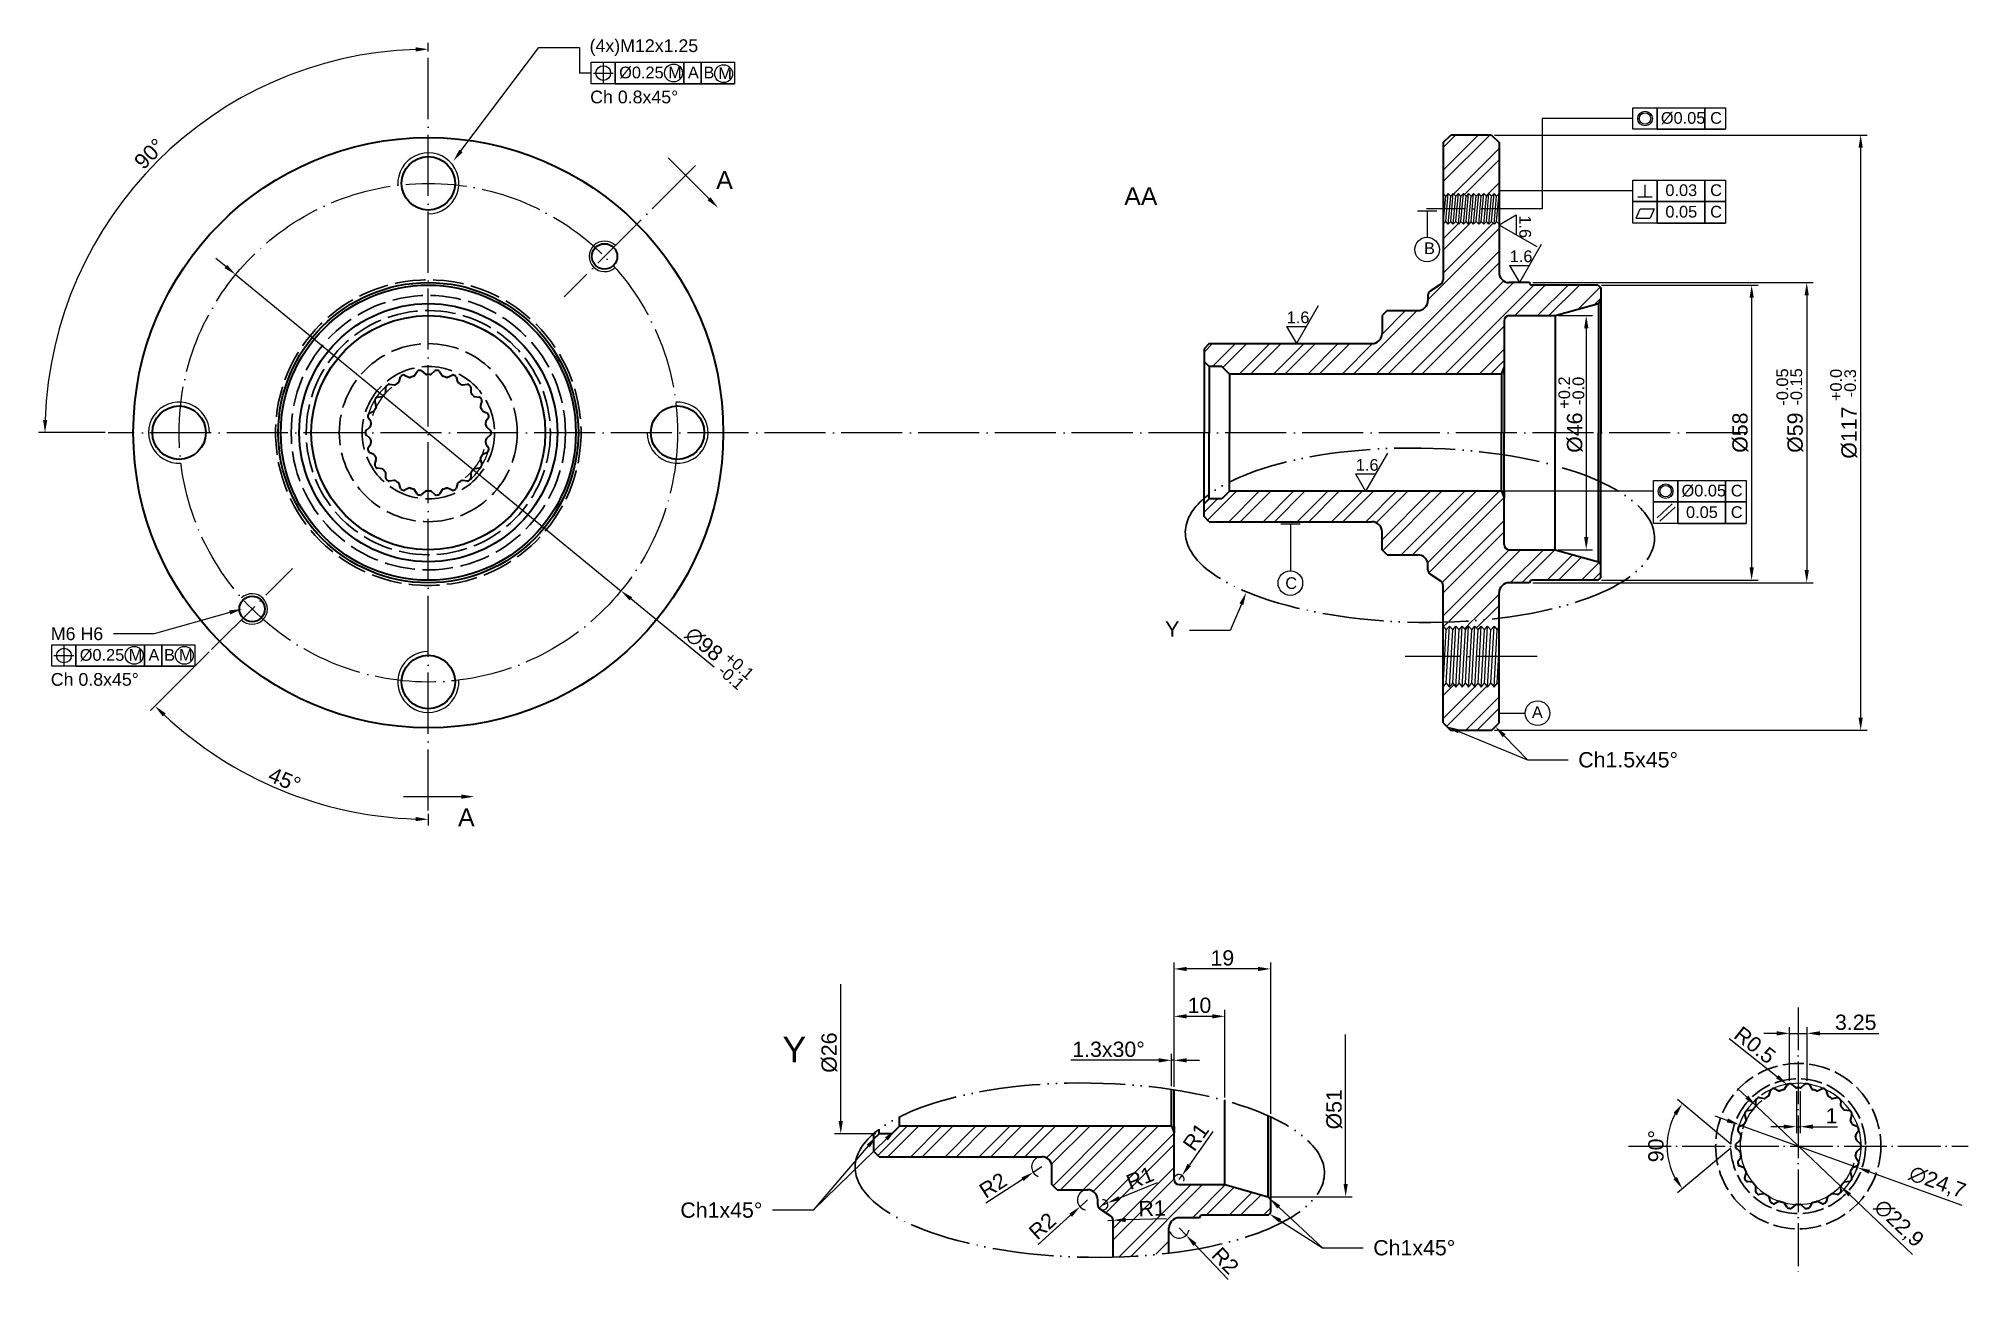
# Model space of a CAD drawing. Header units: millimetres. Extents: x 2429 to 3344, y 1091 to 1407.
# Drawn here: x 2964.7 to 3344.3, y 1158.9 to 1402.8 of the extents above; entities that cross this region are included whole.
import ezdxf
from ezdxf import colors
from ezdxf.entities.mleader import LeaderData, LeaderLine
from ezdxf.math import Vec2, Vec3

# ---------------------------------------------------------------- set-up
doc = ezdxf.new("R2010")
doc.units = ezdxf.units.MM
for name, pattern in [('ACAD_ISO02W100', [15, 12, -3]), ('ACAD_ISO04W100', [30, 24, -3, 0, -3]), ('ACAD_ISO05W100', [33, 24, -3, 0, -3, 0, -3])]:
    doc.linetypes.add(name, pattern=pattern)
for name, color, linetype, lineweight in [('AM_0', 7, 'Continuous', 40), ('AM_4', 1, 'ACAD_ISO04W100', 25), ('AM_5', 3, 'Continuous', 25), ('AM_7', 4, 'Continuous', 35), ('AM_8', 40, 'ACAD_ISO02W100', 35), ('AM_BOR', 2, 'ACAD_ISO05W100', 35)]:
    doc.layers.add(name, color=color, linetype=linetype, lineweight=lineweight)
doc.styles.get("Standard").update_dxf_attribs({"font": 'arial.ttf'})
doc.dimstyles.new('ISO-25', dxfattribs={"dimtxt": 3, "dimasz": 2.5, "dimexe": 1.25, "dimexo": 0.625, "dimtad": 1, "dimtxsty": 'Standard', "dimcen": 2.5, "dimadec": 0, "dimazin": 0, "dimtfac": 1, "dimtmove": 0, "dimatfit": 3, "dimfxl": 1, "dimarcsym": 0})

msp = doc.modelspace()

# ---------------------------------------------------------------- texts
at = {"layer": 'AM_5'}
for s, width, insert, char_height, attachment_point in [('%%C0.25', 18.23779, (3078.881, 1397.25), 2.3, 1), ('M', 18.23779, (3088.522, 1397.25), 2.3, 1), ('A', 18.23779, (3092.397, 1397.25), 2.3, 1), ('B', 18.23779, (3095.471, 1397.25), 2.3, 1), ('M', 18.23779, (3098.364, 1397.099), 2.3, 1), ('%%C0.05', 18.23779, (3283.678, 1388.318), 2.3, 1), ('C', 18.23779, (3293.374, 1388.318), 2.3, 1), ('A', 12.46166, (3097.968, 1373.226), 3.5, 7), (' 0.03', 18.23779, (3283.678, 1374.117), 2.3, 1), ('C', 18.23779, (3293.374, 1374.117), 2.3, 1), ('AA', 12.46166, (3178.183, 1373.541), 3.5, 1), (' 0.05', 18.23779, (3283.678, 1369.882), 2.3, 1), ('C', 18.23779, (3293.374, 1369.882), 2.3, 1), ('B', 18.23779, (3237.121, 1362.698), 2.3, 1), ('1.6', 18.23779, (3253.963, 1361.128), 2.3, 1), ('1.6', 18.23779, (3210.116, 1349.128), 2.3, 1), ('1.6', 18.23779, (3223.713, 1320.128), 2.3, 1), ('%%C0.05', 18.23779, (3287.739, 1315.075), 2.3, 1), ('C', 18.23779, (3297.434, 1315.075), 2.3, 1), (' 0.05', 18.23779, (3287.739, 1310.84), 2.3, 1), ('C', 18.23779, (3297.434, 1310.84), 2.3, 1), ('C', 18.23779, (3209.843, 1296.885), 2.3, 1), ('%%C0.25', 18.23779, (2972.835, 1282.778), 2.3, 1), ('M', 18.23779, (2982.476, 1282.778), 2.3, 1), ('A', 18.23779, (2986.351, 1282.778), 2.3, 1), ('B', 18.23779, (2989.426, 1282.778), 2.3, 1), ('M', 18.23779, (2992.345, 1282.778), 2.3, 1), ('A', 18.23779, (3258.328, 1271.515), 2.3, 1), ('A', 12.46166, (3047.207, 1251.454), 3.5, 1), ('Y', 12.46166, (3110.988, 1206.587), 5, 1)]:
    msp.add_mtext_dynamic_manual_height_columns(s, width=width, gutter_width=12.5, heights=[0], dxfattribs=dict(at, insert=insert, char_height=char_height, attachment_point=attachment_point))
at = {"layer": 'AM_5', "color": 3, "char_height": 2.5, "attachment_point": 1}
for insert in [(3073.185, 1392.536), (2967.139, 1278.064)]:
    msp.add_mtext_dynamic_manual_height_columns('Ch 0.8x45%%D', width=40.20612, gutter_width=12.5, heights=[0], dxfattribs=dict(at, insert=insert))
at = {"layer": 'AM_5', "char_height": 2.3, "attachment_point": 1}
for s, insert, rotation in [('1.6', (3258.162, 1368.019), 270), ('+0.2', (3263.534, 1330.012), 90), ('-0.0', (3266.322, 1330.757), 90), ('-0.05', (3306.404, 1330.614), 90), ('-0.15', (3309.149, 1330.644), 90), ('+0.0', (3316.96, 1331.51), 90), ('-0.3', (3319.748, 1332.255), 90), ('+0.1', (3100.887, 1282.474), 318.9314), ('-0.1', (3099.61, 1279.914), 318.9314)]:
    msp.add_mtext_dynamic_manual_height_columns(s, width=18.23779, gutter_width=12.5, heights=[0], dxfattribs=dict(at, insert=insert, rotation=rotation))
at = {"layer": 'AM_5', "char_height": 3, "attachment_point": 5, "rotation": 90}
for s, insert in [('%%c26', (3120.208, 1203.463)), ('%%C51', (3219.47, 1192.325))]:
    msp.add_mtext(s, dxfattribs=dict(at, insert=insert))

# ---------------------------------------------------------------- blocks, each defined once
blk = doc.blocks.new('*D47')
at = {"layer": 'AM_5', "color": 0, "lineweight": -2}
for p, q in [((2998.3, 1282.25), (2986.75, 1270.69)), ((3041.36, 1250.42), (3041.36, 1248.07))]:
    blk.add_line(p, q, dxfattribs=at)
blk.add_arc((3041.36, 1325.31), 75.98, 226.8852, 268.1148, dxfattribs=at)
at = {"layer": 'AM_5', "color": 0}
for points in [[(2989.14, 1269.54), (2989.72, 1270.14), (2987.63, 1271.58)], [(3038.87, 1249.78), (3038.86, 1248.95), (3041.36, 1249.32)]]:
    blk.add_solid(points, dxfattribs=at)
at = {"layer": 'Defpoints', "color": 0}
for p in [(3041.36, 1399.56), (3014.68, 1298.62), (2998.75, 1282.69), (3003.37, 1259.5), (3041.36, 1251.05)]:
    blk.add_point(p, dxfattribs=at)
at = {"layer": 'AM_5', "color": 0, "insert": (3013.11, 1257.09), "char_height": 3, "attachment_point": 5, "rotation": 337.5}
blk.add_mtext('45°', dxfattribs=at)
blk = doc.blocks.new('*D48')
at = {"layer": 'AM_5', "color": 0, "lineweight": -2}
for p, q in [((3001.55, 1357.97), (2999.61, 1359.56)), ((3003.48, 1356.38), (3079.24, 1294.23)), ((3097.53, 1279.22), (3081.18, 1292.64))]:
    blk.add_line(p, q, dxfattribs=at)
at = {"layer": 'AM_5', "color": 0}
for points in [[(3001.81, 1358.29), (3001.28, 1357.65), (3003.48, 1356.38)], [(3081.44, 1292.96), (3080.91, 1292.32), (3079.24, 1294.23)]]:
    blk.add_solid(points, dxfattribs=at)
at = {"layer": 'Defpoints', "color": 0}
for p in [(3003.48, 1356.38), (3079.24, 1294.23)]:
    blk.add_point(p, dxfattribs=at)
at = {"layer": 'AM_5', "color": 0, "insert": (3095.55, 1283.75), "char_height": 3, "attachment_point": 5, "rotation": 320.634}
blk.add_mtext('∅98', dxfattribs=at)
blk = doc.blocks.new('*D91')
at = {"layer": 'AM_5', "color": 0, "lineweight": -2}
for p, q in [((3297.08, 1206.23), (3306.58, 1198.73)), ((3308.78, 1196.99), (3308.54, 1197.18))]:
    blk.add_line(p, q, dxfattribs=at)
at = {"layer": 'AM_5', "color": 0}
blk.add_solid([(3306.84, 1199.05), (3306.32, 1198.4), (3308.54, 1197.18)], dxfattribs=at)
at = {"layer": 'Defpoints', "color": 0}
for p in [(3308.54, 1197.18), (3308.78, 1196.99)]:
    blk.add_point(p, dxfattribs=at)
at = {"layer": 'AM_5', "color": 0, "insert": (3302.18, 1204.94), "char_height": 3, "attachment_point": 5, "rotation": 321.7106}
blk.add_mtext('R0.5', dxfattribs=at)
blk = doc.blocks.new('*D92')
at = {"layer": 'AM_5', "color": 0, "lineweight": -2}
for p, q in [((3310.33, 1195.91), (3310.33, 1187.66)), ((3311.07, 1195.91), (3311.07, 1187.66)), ((3307.83, 1188.91), (3305.33, 1188.91)), ((3310.33, 1188.91), (3311.07, 1188.91)), ((3313.57, 1188.91), (3318.42, 1188.91))]:
    blk.add_line(p, q, dxfattribs=at)
at = {"layer": 'AM_5', "color": 0}
for points in [[(3307.83, 1189.33), (3307.83, 1188.49), (3310.33, 1188.91)], [(3313.57, 1189.33), (3313.57, 1188.49), (3311.07, 1188.91)]]:
    blk.add_solid(points, dxfattribs=at)
at = {"layer": 'Defpoints', "color": 0}
for p in [(3310.33, 1196.54), (3311.07, 1196.54), (3311.07, 1188.91)]:
    blk.add_point(p, dxfattribs=at)
at = {"layer": 'AM_5', "color": 0, "insert": (3317.24, 1191.04), "char_height": 3, "attachment_point": 5}
blk.add_mtext('1', dxfattribs=at)
blk = doc.blocks.new('*D93')
at = {"layer": 'AM_5', "color": 0, "lineweight": -2}
for p, q in [((3306.44, 1207.25), (3303.94, 1207.25)), ((3308.94, 1197.94), (3308.94, 1208.5)), ((3308.94, 1207.25), (3312.45, 1207.25)), ((3312.45, 1197.94), (3312.45, 1208.5)), ((3314.95, 1207.25), (3326.52, 1207.25))]:
    blk.add_line(p, q, dxfattribs=at)
at = {"layer": 'AM_5', "color": 0}
for points in [[(3306.44, 1207.67), (3306.44, 1206.83), (3308.94, 1207.25)], [(3314.95, 1207.67), (3314.95, 1206.83), (3312.45, 1207.25)]]:
    blk.add_solid(points, dxfattribs=at)
at = {"layer": 'Defpoints', "color": 0}
for p in [(3312.45, 1207.25), (3308.94, 1197.32), (3312.45, 1197.32)]:
    blk.add_point(p, dxfattribs=at)
at = {"layer": 'AM_5', "color": 0, "insert": (3321.99, 1209.41), "char_height": 3, "attachment_point": 5}
blk.add_mtext('3.25', dxfattribs=at)
blk = doc.blocks.new('*D94')
at = {"layer": 'AM_5', "color": 0, "lineweight": -2}
for p, q in [((3297.45, 1185.49), (3286.95, 1194.25)), ((3297.45, 1184.69), (3286.95, 1175.94))]:
    blk.add_line(p, q, dxfattribs=at)
blk.add_arc((3297.93, 1185.09), 13.05, 151.1632, 208.8368, dxfattribs=at)
at = {"layer": 'AM_5', "color": 0}
for points in [[(3286.16, 1191.62), (3286.85, 1191.15), (3287.91, 1193.45)], [(3286.85, 1179.04), (3286.16, 1178.57), (3287.91, 1176.74)]]:
    blk.add_solid(points, dxfattribs=at)
at = {"layer": 'Defpoints', "color": 0}
for p in [(3285.23, 1188.09), (3298.46, 1185.53), (3298.46, 1184.66), (3299.21, 1186.16), (3299.21, 1184.03)]:
    blk.add_point(p, dxfattribs=at)
at = {"layer": 'AM_5', "color": 0, "insert": (3282.73, 1185.09), "char_height": 3, "attachment_point": 5, "rotation": 90}
blk.add_mtext('90%%d', dxfattribs=at)
blk = doc.blocks.new('*D95')
at = {"layer": 'AM_5', "color": 0, "lineweight": -2}
for p, q in [((3296.73, 1190.15), (3294.38, 1191)), ((3299.09, 1189.3), (3322.31, 1180.89)), ((3342.95, 1173.41), (3324.66, 1180.04))]:
    blk.add_line(p, q, dxfattribs=at)
blk.add_arc((3310.7, 1185.09), 12.35, 334.2912, 125.9364, dxfattribs=at)
at = {"layer": 'AM_5', "color": 0}
for points in [[(3296.88, 1190.54), (3296.59, 1189.76), (3299.09, 1189.3)], [(3324.8, 1180.43), (3324.52, 1179.65), (3322.31, 1180.89)]]:
    blk.add_solid(points, dxfattribs=at)
at = {"layer": 'Defpoints', "color": 0}
for p in [(3299.09, 1189.3), (3322.31, 1180.89)]:
    blk.add_point(p, dxfattribs=at)
at = {"layer": 'AM_5', "color": 0, "insert": (3338, 1177.84), "char_height": 3, "attachment_point": 5, "rotation": 340.0904}
blk.add_mtext('∅24,7', dxfattribs=at)
blk = doc.blocks.new('*D96')
at = {"layer": 'AM_5', "color": 0, "lineweight": -2}
for p, q in [((3300.58, 1194.7), (3298.77, 1196.43)), ((3302.4, 1192.98), (3319, 1177.21)), ((3333.14, 1163.77), (3320.81, 1175.49))]:
    blk.add_line(p, q, dxfattribs=at)
blk.add_arc((3310.7, 1185.09), 11.45, 166.308, 322.7191, dxfattribs=at)
at = {"layer": 'AM_5', "color": 0}
for points in [[(3300.87, 1195.01), (3300.3, 1194.4), (3302.4, 1192.98)], [(3321.1, 1175.79), (3320.52, 1175.18), (3319, 1177.21)]]:
    blk.add_solid(points, dxfattribs=at)
at = {"layer": 'Defpoints', "color": 0}
for p in [(3302.4, 1192.98), (3319, 1177.21)]:
    blk.add_point(p, dxfattribs=at)
at = {"layer": 'AM_5', "color": 0, "insert": (3330.38, 1169.81), "char_height": 3, "attachment_point": 5, "rotation": 316.4641}
blk.add_mtext('∅22,9', dxfattribs=at)
blk = doc.blocks.new('*D98')
at = {"layer": 'AM_5', "color": 0, "lineweight": -2}
for p, q in [((3041.36, 1400.19), (3041.36, 1401.92)), ((2977.82, 1325.31), (2964.75, 1325.31))]:
    blk.add_line(p, q, dxfattribs=at)
blk.add_arc((3041.36, 1325.31), 75.37, 91.9007, 178.0993, dxfattribs=at)
at = {"layer": 'AM_5', "color": 0}
for points in [[(3038.86, 1401.05), (3038.87, 1400.21), (3041.36, 1400.67)], [(2966.45, 1327.8), (2965.62, 1327.81), (2966, 1325.31)]]:
    blk.add_solid(points, dxfattribs=at)
at = {"layer": 'Defpoints', "color": 0}
for p in [(3041.36, 1399.56), (3003.68, 1390.57), (2978.45, 1325.31), (3300.64, 1325.31), (3041.36, 1251.05)]:
    blk.add_point(p, dxfattribs=at)
at = {"layer": 'AM_5', "color": 0, "insert": (2986.55, 1380.12), "char_height": 3, "attachment_point": 5, "rotation": 45}
blk.add_mtext('90°', dxfattribs=at)
blk = doc.blocks.new('*D102')
at = {"layer": 'AM_5', "color": 0, "lineweight": -2}
for p, q in [((3184.97, 1201.95), (3167.7, 1201.95)), ((3187.47, 1196.84), (3187.47, 1203.2)), ((3187.97, 1201.95), (3187.47, 1201.95)), ((3187.97, 1196.77), (3187.97, 1203.2)), ((3190.47, 1201.95), (3192.97, 1201.95))]:
    blk.add_line(p, q, dxfattribs=at)
at = {"layer": 'AM_5', "color": 0}
for points in [[(3184.97, 1202.36), (3184.97, 1201.53), (3187.47, 1201.95)], [(3190.47, 1202.36), (3190.47, 1201.53), (3187.97, 1201.95)]]:
    blk.add_solid(points, dxfattribs=at)
at = {"layer": 'Defpoints', "color": 0}
for p in [(3187.47, 1201.95), (3187.47, 1196.22), (3187.97, 1196.14)]:
    blk.add_point(p, dxfattribs=at)
at = {"layer": 'AM_5', "color": 0, "insert": (3175.09, 1204.1), "char_height": 3, "attachment_point": 5}
blk.add_mtext('1.3x30%%d ', dxfattribs=at)
blk = doc.blocks.new('*D103')
at = {"layer": 'AM_5', "color": 0, "lineweight": -2}
for p, q in [((3187.97, 1196.77), (3187.97, 1211.85)), ((3197.97, 1194.66), (3197.97, 1211.85)), ((3190.47, 1210.6), (3195.47, 1210.6))]:
    blk.add_line(p, q, dxfattribs=at)
at = {"layer": 'AM_5', "color": 0}
for points in [[(3190.47, 1211.01), (3190.47, 1210.18), (3187.97, 1210.6)], [(3195.47, 1211.01), (3195.47, 1210.18), (3197.97, 1210.6)]]:
    blk.add_solid(points, dxfattribs=at)
at = {"layer": 'Defpoints', "color": 0}
for p in [(3197.97, 1210.6), (3187.97, 1196.14), (3197.97, 1194.04)]:
    blk.add_point(p, dxfattribs=at)
at = {"layer": 'AM_5', "color": 0, "insert": (3192.97, 1212.75), "char_height": 3, "attachment_point": 5}
blk.add_mtext('10', dxfattribs=at)
blk = doc.blocks.new('*D104')
at = {"layer": 'AM_5', "color": 0, "lineweight": -2}
for p, q in [((3187.97, 1196.77), (3187.97, 1221.16)), ((3204.47, 1219.91), (3190.47, 1219.91)), ((3206.97, 1191.46), (3206.97, 1221.16))]:
    blk.add_line(p, q, dxfattribs=at)
at = {"layer": 'AM_5', "color": 0}
for points in [[(3190.47, 1220.32), (3190.47, 1219.49), (3187.97, 1219.91)], [(3204.47, 1220.32), (3204.47, 1219.49), (3206.97, 1219.91)]]:
    blk.add_solid(points, dxfattribs=at)
at = {"layer": 'Defpoints', "color": 0}
for p in [(3187.97, 1219.91), (3187.97, 1196.14), (3206.97, 1190.83)]:
    blk.add_point(p, dxfattribs=at)
at = {"layer": 'AM_5', "color": 0, "insert": (3197.47, 1222.06), "char_height": 3, "attachment_point": 5}
blk.add_mtext('19', dxfattribs=at)
blk = doc.blocks.new('*D105')
at = {"layer": 'AM_5', "color": 0, "lineweight": -2}
for p, q in [((3161.97, 1181.01), (3160.29, 1179.93)), ((3150.99, 1173.96), (3158.19, 1178.58))]:
    blk.add_line(p, q, dxfattribs=at)
blk.add_arc((3161.97, 1181.01), 2, 107.9049, 248.5303, dxfattribs=at)
at = {"layer": 'AM_5', "color": 0}
blk.add_solid([(3157.96, 1178.93), (3158.41, 1178.23), (3160.29, 1179.93)], dxfattribs=at)
at = {"layer": 'Defpoints', "color": 0}
for p in [(3161.97, 1181.01), (3160.29, 1179.93)]:
    blk.add_point(p, dxfattribs=at)
at = {"layer": 'AM_5', "color": 0, "insert": (3152.38, 1177.39), "char_height": 3, "attachment_point": 5, "rotation": 32.7204}
blk.add_mtext('R2', dxfattribs=at)
blk = doc.blocks.new('*D106')
at = {"layer": 'AM_5', "color": 0, "lineweight": -2}
for p, q in [((3170.97, 1174.51), (3169.49, 1173.18)), ((3161.26, 1165.78), (3167.63, 1171.5))]:
    blk.add_line(p, q, dxfattribs=at)
blk.add_arc((3170.97, 1174.51), 2, 107.9049, 257.7738, dxfattribs=at)
at = {"layer": 'AM_5', "color": 0}
blk.add_solid([(3167.35, 1171.81), (3167.91, 1171.19), (3169.49, 1173.18)], dxfattribs=at)
at = {"layer": 'Defpoints', "color": 0}
for p in [(3169.49, 1173.18), (3170.97, 1174.51)]:
    blk.add_point(p, dxfattribs=at)
at = {"layer": 'AM_5', "color": 0, "insert": (3162.09, 1169.39), "char_height": 3, "attachment_point": 5, "rotation": 41.964}
blk.add_mtext('R2', dxfattribs=at)
blk = doc.blocks.new('*D107')
at = {"layer": 'AM_5', "color": 0, "lineweight": -2}
for p, q in [((3188.97, 1169.01), (3190.35, 1167.56)), ((3198.59, 1158.9), (3192.07, 1165.75))]:
    blk.add_line(p, q, dxfattribs=at)
blk.add_arc((3188.97, 1169.01), 2, 197.9049, 349.3727, dxfattribs=at)
at = {"layer": 'AM_5', "color": 0}
blk.add_solid([(3192.38, 1166.04), (3191.77, 1165.47), (3190.35, 1167.56)], dxfattribs=at)
at = {"layer": 'Defpoints', "color": 0}
for p in [(3188.97, 1169.01), (3190.35, 1167.56)]:
    blk.add_point(p, dxfattribs=at)
at = {"layer": 'AM_5', "color": 0, "insert": (3198.05, 1162.56), "char_height": 3, "attachment_point": 5, "rotation": 313.5629}
blk.add_mtext('R2', dxfattribs=at)
blk = doc.blocks.new('*D108')
at = {"layer": 'AM_5', "color": 0, "lineweight": -2}
for p, q in [((3184.63, 1177.89), (3177.22, 1174.87)), ((3173.97, 1173.55), (3174.9, 1173.93))]:
    blk.add_line(p, q, dxfattribs=at)
blk.add_arc((3173.97, 1173.55), 1, 236.3099, 93.761, dxfattribs=at)
at = {"layer": 'AM_5', "color": 0}
blk.add_solid([(3177.06, 1175.25), (3177.37, 1174.48), (3174.9, 1173.93)], dxfattribs=at)
at = {"layer": 'Defpoints', "color": 0}
for p in [(3173.97, 1173.55), (3174.9, 1173.93)]:
    blk.add_point(p, dxfattribs=at)
at = {"layer": 'AM_5', "color": 0, "insert": (3181.28, 1178.82), "char_height": 3, "attachment_point": 5, "rotation": 22.1412}
blk.add_mtext('R1', dxfattribs=at)
blk = doc.blocks.new('*D109')
at = {"layer": 'AM_5', "color": 0, "lineweight": -2}
for p, q in [((3174.97, 1170.48), (3175.97, 1170.51)), ((3186.48, 1170.83), (3178.47, 1170.58))]:
    blk.add_line(p, q, dxfattribs=at)
at = {"layer": 'AM_5', "color": 0}
blk.add_solid([(3178.46, 1171), (3178.48, 1170.17), (3175.97, 1170.51)], dxfattribs=at)
at = {"layer": 'Defpoints', "color": 0}
for p in [(3174.97, 1170.48), (3175.97, 1170.51)]:
    blk.add_point(p, dxfattribs=at)
at = {"layer": 'AM_5', "color": 0, "insert": (3183.66, 1172.87), "char_height": 3, "attachment_point": 5, "rotation": 1.7332}
blk.add_mtext('R1', dxfattribs=at)
blk = doc.blocks.new('*D110')
at = {"layer": 'AM_5', "color": 0, "lineweight": -2}
for p, q in [((3195.58, 1187.94), (3190.98, 1181.38)), ((3188.97, 1178.51), (3189.55, 1179.33))]:
    blk.add_line(p, q, dxfattribs=at)
blk.add_arc((3188.97, 1178.51), 1, 343.3677, 144.1901, dxfattribs=at)
at = {"layer": 'AM_5', "color": 0}
blk.add_solid([(3190.64, 1181.62), (3191.32, 1181.14), (3189.55, 1179.33)], dxfattribs=at)
at = {"layer": 'Defpoints', "color": 0}
for p in [(3188.97, 1178.51), (3189.55, 1179.33)]:
    blk.add_point(p, dxfattribs=at)
at = {"layer": 'AM_5', "color": 0, "insert": (3192.25, 1186.91), "char_height": 3, "attachment_point": 5, "rotation": 54.9875}
blk.add_mtext('R1', dxfattribs=at)
blk = doc.blocks.new('*D111')
at = {"layer": 'AM_5', "color": 0, "lineweight": -2}
for p, q in [((3251, 1383.81), (3324.21, 1383.81)), ((3322.96, 1381.31), (3322.96, 1269.31)), ((3251, 1266.81), (3324.21, 1266.81))]:
    blk.add_line(p, q, dxfattribs=at)
at = {"layer": 'AM_5', "color": 0}
for points in [[(3322.54, 1381.31), (3323.38, 1381.31), (3322.96, 1383.81)], [(3322.54, 1269.31), (3323.38, 1269.31), (3322.96, 1266.81)]]:
    blk.add_solid(points, dxfattribs=at)
at = {"layer": 'Defpoints', "color": 0}
for p in [(3250.38, 1383.81), (3250.38, 1266.81), (3322.96, 1266.81)]:
    blk.add_point(p, dxfattribs=at)
at = {"layer": 'AM_5', "color": 0, "insert": (3320.72, 1325.31), "char_height": 3, "attachment_point": 5, "rotation": 90}
blk.add_mtext('%%C117', dxfattribs=at)
blk = doc.blocks.new('*D112')
at = {"layer": 'AM_5', "color": 0, "lineweight": -2}
for p, q in [((3258.5, 1354.81), (3313.61, 1354.81)), ((3312.36, 1352.31), (3312.36, 1298.31)), ((3258.5, 1295.81), (3313.61, 1295.81))]:
    blk.add_line(p, q, dxfattribs=at)
at = {"layer": 'AM_5', "color": 0}
for points in [[(3311.94, 1352.31), (3312.77, 1352.31), (3312.36, 1354.81)], [(3311.94, 1298.31), (3312.77, 1298.31), (3312.36, 1295.81)]]:
    blk.add_solid(points, dxfattribs=at)
at = {"layer": 'Defpoints', "color": 0}
for p in [(3257.88, 1354.81), (3257.88, 1295.81), (3312.36, 1295.81)]:
    blk.add_point(p, dxfattribs=at)
at = {"layer": 'AM_5', "color": 0, "insert": (3310.12, 1325.31), "char_height": 3, "attachment_point": 5, "rotation": 90}
blk.add_mtext('%%C59', dxfattribs=at)
blk = doc.blocks.new('*D113')
at = {"layer": 'AM_5', "color": 0, "lineweight": -2}
for p, q in [((3272, 1354.31), (3302.78, 1354.31)), ((3301.53, 1351.81), (3301.53, 1298.81)), ((3272, 1296.31), (3302.78, 1296.31))]:
    blk.add_line(p, q, dxfattribs=at)
at = {"layer": 'AM_5', "color": 0}
for points in [[(3301.11, 1351.81), (3301.95, 1351.81), (3301.53, 1354.31)], [(3301.11, 1298.81), (3301.95, 1298.81), (3301.53, 1296.31)]]:
    blk.add_solid(points, dxfattribs=at)
at = {"layer": 'Defpoints', "color": 0}
for p in [(3271.38, 1354.31), (3271.38, 1296.31), (3301.53, 1296.31)]:
    blk.add_point(p, dxfattribs=at)
at = {"layer": 'AM_5', "color": 0, "insert": (3299.29, 1325.31), "char_height": 3, "attachment_point": 5, "rotation": 90}
blk.add_mtext('%%C58', dxfattribs=at)
blk = doc.blocks.new('*D114')
at = {"layer": 'AM_5', "color": 0, "lineweight": -2}
for p, q in [((3263.5, 1348.31), (3270.26, 1348.31)), ((3269.01, 1345.81), (3269.01, 1304.81)), ((3263.5, 1302.31), (3270.26, 1302.31))]:
    blk.add_line(p, q, dxfattribs=at)
at = {"layer": 'AM_5', "color": 0}
for points in [[(3268.59, 1345.81), (3269.43, 1345.81), (3269.01, 1348.31)], [(3268.59, 1304.81), (3269.43, 1304.81), (3269.01, 1302.31)]]:
    blk.add_solid(points, dxfattribs=at)
at = {"layer": 'Defpoints', "color": 0}
for p in [(3262.88, 1348.31), (3262.88, 1302.31), (3269.01, 1302.31)]:
    blk.add_point(p, dxfattribs=at)
at = {"layer": 'AM_5', "color": 0, "insert": (3266.77, 1325.31), "char_height": 3, "attachment_point": 5, "rotation": 90}
blk.add_mtext('%%C46', dxfattribs=at)

# ---------------------------------------------------------------- dimensions: what is measured, and where the dimension line sits
at = {"layer": 'AM_5'}
for base, line1, line2, picture, middle in [((3003.679, 1390.574), ((3300.642, 1325.305), (2978.446, 1325.305)), ((3041.362, 1251.046), (3041.362, 1399.565)), '*D98', (2986.546, 1380.122)), ((3003.371, 1259.502), ((3041.362, 1251.046), (3041.362, 1399.565)), ((2998.746, 1282.689), (3014.682, 1298.625)), '*D47', (3013.108, 1257.093))]:
    dim = msp.add_angular_dim_2l(base=base, line1=line1, line2=line2, dimstyle='ISO-25', dxfattribs=at)
    dim.commit()
    dim.dimension.update_dxf_attribs({"geometry": picture, "text_midpoint": middle})
for base, p1, p2, text, picture, middle in [((3322.959, 1266.805), (3250.376, 1383.805), (3250.376, 1266.805), '%%C117', '*D111', (3320.718, 1325.305)), ((3312.358, 1295.805), (3257.876, 1354.805), (3257.876, 1295.805), '%%C59', '*D112', (3310.118, 1325.305)), ((3301.531, 1296.305), (3271.376, 1354.305), (3271.376, 1296.305), '%%C58', '*D113', (3299.29, 1325.305))]:
    dim = msp.add_linear_dim(base=base, p1=p1, p2=p2, angle=90, text=text, dimstyle='ISO-25', dxfattribs=at)
    dim.commit()
    dim.dimension.update_dxf_attribs({"geometry": picture, "text_midpoint": middle})
for p1, p2, picture, middle in [((3003.48, 1356.385), (3079.245, 1294.226), '*D48', (3094.125, 1282.018)), ((3299.085, 1189.3), (3322.309, 1180.889), '*D95', (3337.16, 1175.51)), ((3302.397, 1192.981), (3318.998, 1177.207), '*D96', (3328.674, 1168.014))]:
    dim = msp.add_diameter_dim_2p(p1=p1, p2=p2, dimstyle='ISO-25', dxfattribs=at)
    dim.commit()
    dim.dimension.update_dxf_attribs({"geometry": picture, "text_midpoint": middle, "dimtype": 163})
dim = msp.add_linear_dim(base=(3269.009, 1302.305), p1=(3262.876, 1348.305), p2=(3262.876, 1302.305), angle=90, text='%%C46', dimstyle='ISO-25', dxfattribs=at)
dim.commit()
dim.dimension.update_dxf_attribs({"geometry": '*D114', "text_midpoint": (3269.009, 1325.305), "dimtype": 160})
for base, p1, p2, picture, middle in [((3187.973, 1219.907), (3206.973, 1190.833), (3187.973, 1196.143), '*D104', (3197.473, 1222.064)), ((3197.973, 1210.598), (3187.973, 1196.143), (3197.973, 1194.038), '*D103', (3192.973, 1212.754))]:
    dim = msp.add_linear_dim(base=base, p1=p1, p2=p2, dimstyle='ISO-25', dxfattribs=at)
    dim.commit()
    dim.dimension.update_dxf_attribs({"geometry": picture, "text_midpoint": middle})
for base, p1, p2, text, picture, middle in [((3312.455, 1207.25), (3308.94, 1197.319), (3312.455, 1197.319), '3.25', '*D93', (3321.986, 1209.408)), ((3187.473, 1201.946), (3187.973, 1196.143), (3187.473, 1196.219), '1.3x30%%d ', '*D102', (3175.086, 1204.103)), ((3311.066, 1188.911), (3310.329, 1196.538), (3311.066, 1196.538), '1', '*D92', (3317.243, 1191.042))]:
    dim = msp.add_linear_dim(base=base, p1=p1, p2=p2, text=text, dimstyle='ISO-25', dxfattribs=at)
    dim.commit()
    dim.dimension.update_dxf_attribs({"geometry": picture, "text_midpoint": middle})
dim = msp.add_radius_dim(center=(3308.777, 1196.99), mpoint=(3308.542, 1197.176), text='R0.5', dimstyle='ISO-25', dxfattribs=at)
dim.commit()
dim.dimension.update_dxf_attribs({"geometry": '*D91', "text_midpoint": (3302.184, 1204.943)})
dim = msp.add_angular_dim_2l(base=(3285.232, 1188.091), line1=((3299.211, 1184.028), (3298.457, 1184.657)), line2=((3298.457, 1185.532), (3299.211, 1186.161)), text='90%%d', dimstyle='ISO-25', dxfattribs=at)
dim.commit()
dim.dimension.update_dxf_attribs({"geometry": '*D94', "text_midpoint": (3282.727, 1185.094)})
for center, mpoint, picture, middle in [((3188.973, 1178.513), (3189.547, 1179.332), '*D110', (3192.251, 1186.906)), ((3161.973, 1181.013), (3160.291, 1179.932), '*D105', (3152.384, 1177.385)), ((3173.973, 1173.548), (3174.9, 1173.925), '*D108', (3181.279, 1178.822)), ((3170.973, 1174.513), (3169.486, 1173.176), '*D106', (3162.092, 1169.392)), ((3174.973, 1170.478), (3175.973, 1170.508), '*D109', (3183.659, 1172.873))]:
    dim = msp.add_radius_dim(center=center, mpoint=mpoint, dimstyle='ISO-25', dxfattribs=at)
    dim.commit()
    dim.dimension.update_dxf_attribs({"geometry": picture, "text_midpoint": middle})
dim = msp.add_radius_dim(center=(3188.973, 1169.013), mpoint=(3190.352, 1167.564), dimstyle='ISO-25', dxfattribs=at)
dim.commit()
dim.dimension.update_dxf_attribs({"geometry": '*D107', "text_midpoint": (3196.505, 1161.094), "dimtype": 164})

# ---------------------------------------------------------------- hatches: boundary and pattern name
at = {"layer": 'AM_7'}
h = msp.add_hatch(dxfattribs=at)
h.set_pattern_fill('ANSI32', color=256, scale=0.5, style=0)
h.set_pattern_definition([(45, (0, 28.606), (-3.367596, 3.367596), []), (45, (2.245, 28.606), (-3.367596, 3.367596), [])])
h.paths.add_polyline_path([(3251.876, 1382.305), (3250.376, 1383.805), (3242.376, 1383.805), (3240.876, 1382.305), (3240.876, 1372.305), (3241.376, 1371.805), (3241.876, 1372.305), (3242.376, 1371.805), (3242.876, 1372.305), (3243.376, 1371.805), (3243.876, 1372.305), (3244.376, 1371.805), (3244.876, 1372.305), (3245.376, 1371.805), (3245.876, 1372.305), (3246.376, 1371.805), (3246.876, 1372.305), (3247.376, 1371.805), (3247.876, 1372.305), (3248.376, 1371.805), (3248.876, 1372.305), (3249.376, 1371.805), (3249.876, 1372.305), (3250.376, 1371.805), (3250.876, 1372.305), (3251.376, 1371.805), (3251.876, 1372.305)])
h.paths.add_polyline_path([(3252.876, 1347.305, -0.4142136), (3253.876, 1348.305), (3262.876, 1348.305), (3271.395, 1350.672), (3271.876, 1351.305), (3271.876, 1353.805), (3271.376, 1354.305), (3258.376, 1354.305, -0.4142136), (3257.876, 1354.805), (3253.876, 1354.805, -0.4142136), (3251.876, 1356.805), (3251.876, 1366.305), (3251.376, 1366.805), (3250.876, 1366.305), (3250.376, 1366.805), (3249.876, 1366.305), (3249.376, 1366.805), (3248.876, 1366.305), (3248.376, 1366.805), (3247.876, 1366.305), (3247.376, 1366.805), (3246.876, 1366.305), (3246.376, 1366.805), (3245.876, 1366.305), (3245.376, 1366.805), (3244.876, 1366.305), (3244.376, 1366.805), (3243.876, 1366.305), (3243.376, 1366.805), (3242.876, 1366.305), (3242.376, 1366.805), (3241.876, 1366.305), (3241.376, 1366.805), (3240.876, 1366.305), (3240.876, 1355.341, -0.2507649), (3240.431, 1354.509), (3238.322, 1353.102, 0.2507649), (3237.876, 1352.27), (3237.876, 1351.305, -0.4142136), (3235.876, 1349.305), (3229.876, 1349.305), (3228.876, 1348.305), (3228.876, 1344.805, -0.4142136), (3226.876, 1342.805), (3194.876, 1342.805), (3193.876, 1341.805), (3193.876, 1339.305), (3194.876, 1338.305), (3197.376, 1338.305), (3198.876, 1336.805), (3252.376, 1336.805), (3252.876, 1338.105)])
edge = h.paths.add_edge_path()
edge.add_line((3252.876, 1312.505), (3252.376, 1313.805))
edge.add_line((3252.376, 1313.805), (3198.876, 1313.805))
edge.add_line((3198.876, 1313.805), (3197.376, 1312.305))
edge.add_line((3197.376, 1312.305), (3194.876, 1312.305))
edge.add_line((3194.876, 1312.305), (3193.876, 1311.305))
edge.add_line((3193.876, 1311.305), (3193.876, 1308.805))
edge.add_line((3193.876, 1308.805), (3194.876, 1307.805))
edge.add_line((3194.876, 1307.805), (3226.876, 1307.805))
edge.add_arc((3226.876, 1305.805), 2, 0, 90, ccw=False)
edge.add_line((3228.876, 1305.805), (3228.876, 1302.305))
edge.add_line((3228.876, 1302.305), (3229.876, 1301.305))
edge.add_line((3229.876, 1301.305), (3235.876, 1301.305))
edge.add_arc((3235.876, 1299.305), 2, 0, 90, ccw=False)
edge.add_line((3237.876, 1299.305), (3237.876, 1298.341))
edge.add_arc((3238.876, 1298.341), 1, 180, 236.30993)
edge.add_line((3238.322, 1297.509), (3240.431, 1296.102))
edge.add_arc((3239.876, 1295.27), 1, 0, 56.30993, ccw=False)
edge.add_line((3240.876, 1295.27), (3240.876, 1288.053))
edge.add_ellipse((3236.315, 1305.152), major_axis=(-46.124, 0.653), ratio=0.3712639, start_angle=95.97734, end_angle=110.01912)
edge.add_line((3251.876, 1288.839), (3251.876, 1293.805))
edge.add_arc((3253.876, 1293.805), 2, 90, 180, ccw=False)
edge.add_line((3253.876, 1295.805), (3257.876, 1295.805))
edge.add_arc((3258.376, 1295.805), 0.5, 90, 180, ccw=False)
edge.add_line((3258.376, 1296.305), (3271.376, 1296.305))
edge.add_line((3271.376, 1296.305), (3271.876, 1296.805))
edge.add_line((3271.876, 1296.805), (3271.876, 1299.305))
edge.add_line((3271.876, 1299.305), (3271.395, 1299.939))
edge.add_line((3271.395, 1299.939), (3262.876, 1302.305))
edge.add_line((3262.876, 1302.305), (3253.876, 1302.305))
edge.add_arc((3253.876, 1303.305), 1, 180, 270, ccw=False)
edge.add_line((3252.876, 1303.305), (3252.876, 1312.505))
edge = h.paths.add_edge_path()
edge.add_ellipse((3236.315, 1305.152), major_axis=(-46.124, 0.653), ratio=0.3712639, start_angle=95.97734, end_angle=110.01912, ccw=False)
edge.add_line((3240.876, 1288.053), (3240.876, 1287.305))
edge.add_line((3240.876, 1287.305), (3241.501, 1286.555))
edge.add_line((3241.501, 1286.555), (3242.126, 1287.305))
edge.add_line((3242.126, 1287.305), (3242.751, 1286.555))
edge.add_line((3242.751, 1286.555), (3243.376, 1287.305))
edge.add_line((3243.376, 1287.305), (3244.001, 1286.555))
edge.add_line((3244.001, 1286.555), (3244.626, 1287.305))
edge.add_line((3244.626, 1287.305), (3245.251, 1286.555))
edge.add_line((3245.251, 1286.555), (3245.876, 1287.305))
edge.add_line((3245.876, 1287.305), (3246.501, 1286.555))
edge.add_line((3246.501, 1286.555), (3247.126, 1287.305))
edge.add_line((3247.126, 1287.305), (3247.751, 1286.555))
edge.add_line((3247.751, 1286.555), (3248.376, 1287.305))
edge.add_line((3248.376, 1287.305), (3249.001, 1286.555))
edge.add_line((3249.001, 1286.555), (3249.626, 1287.305))
edge.add_line((3249.626, 1287.305), (3250.251, 1286.555))
edge.add_line((3250.251, 1286.555), (3250.876, 1287.305))
edge.add_line((3250.876, 1287.305), (3251.501, 1286.555))
edge.add_line((3251.501, 1286.555), (3251.876, 1287.005))
edge.add_line((3251.876, 1287.005), (3251.876, 1288.839))
h.paths.add_polyline_path([(3251.501, 1276.055), (3250.876, 1275.305), (3250.251, 1276.055), (3249.626, 1275.305), (3249.001, 1276.055), (3248.376, 1275.305), (3247.751, 1276.055), (3247.126, 1275.305), (3246.501, 1276.055), (3245.876, 1275.305), (3245.251, 1276.055), (3244.626, 1275.305), (3244.001, 1276.055), (3243.376, 1275.305), (3242.751, 1276.055), (3242.126, 1275.305), (3241.501, 1276.055), (3240.876, 1275.305), (3240.876, 1268.305), (3242.376, 1266.805), (3250.376, 1266.805), (3251.861, 1268.29), (3251.861, 1272.078), (3251.864, 1275.621)])
h = msp.add_hatch(dxfattribs=at)
h.set_pattern_fill('ANSI32', color=256, scale=0.5, style=0)
edge = h.paths.add_edge_path()
edge.add_line((3187.973, 1187.713), (3187.473, 1189.013))
edge.add_line((3187.473, 1189.013), (3133.973, 1189.013))
edge.add_line((3133.973, 1189.013), (3132.473, 1187.513))
edge.add_line((3132.473, 1187.513), (3129.973, 1187.513))
edge.add_line((3129.973, 1187.513), (3128.973, 1186.513))
edge.add_line((3128.973, 1186.513), (3128.973, 1184.013))
edge.add_line((3128.973, 1184.013), (3129.973, 1183.013))
edge.add_line((3129.973, 1183.013), (3161.973, 1183.013))
edge.add_arc((3161.973, 1181.013), 2, 0, 90, ccw=False)
edge.add_line((3163.973, 1181.013), (3163.973, 1177.513))
edge.add_line((3163.973, 1177.513), (3164.973, 1176.513))
edge.add_line((3164.973, 1176.513), (3170.973, 1176.513))
edge.add_arc((3170.973, 1174.513), 2, 0, 90, ccw=False)
edge.add_line((3172.973, 1174.513), (3172.973, 1173.548))
edge.add_arc((3173.973, 1173.548), 1, 180, 236.30993)
edge.add_line((3173.419, 1172.716), (3175.528, 1171.31))
edge.add_arc((3174.973, 1170.478), 1, 0, 56.30993, ccw=False)
edge.add_line((3175.973, 1170.478), (3175.973, 1163.261))
edge.add_ellipse((3171.412, 1180.36), major_axis=(-46.124, 0.653), ratio=0.3712639, start_angle=95.97734, end_angle=110.01912)
edge.add_line((3186.973, 1164.047), (3186.973, 1169.013))
edge.add_arc((3188.973, 1169.013), 2, 90, 180, ccw=False)
edge.add_line((3188.973, 1171.013), (3192.973, 1171.013))
edge.add_arc((3193.473, 1171.013), 0.5, 90, 180, ccw=False)
edge.add_line((3193.473, 1171.513), (3206.473, 1171.513))
edge.add_line((3206.473, 1171.513), (3206.973, 1172.013))
edge.add_line((3206.973, 1172.013), (3206.973, 1174.513))
edge.add_line((3206.973, 1174.513), (3206.492, 1175.147))
edge.add_line((3206.492, 1175.147), (3197.973, 1177.513))
edge.add_line((3197.973, 1177.513), (3188.973, 1177.513))
edge.add_arc((3188.973, 1178.513), 1, 180, 270, ccw=False)
edge.add_line((3187.973, 1178.513), (3187.973, 1187.713))

# ---------------------------------------------------------------- linework, layer by layer
at = {"layer": 'AM_0'}
for p, q in [((3240.876, 1382.305), (3242.376, 1383.805)), ((3240.876, 1382.305), (3240.876, 1355.341)), ((3250.376, 1383.805), (3242.376, 1383.805)), ((3250.376, 1383.805), (3251.876, 1382.305)), ((3251.876, 1382.305), (3251.876, 1356.805)), ((3237.876, 1352.27), (3237.876, 1351.305)), ((3240.431, 1354.509), (3238.322, 1353.102)), ((3257.876, 1354.805), (3253.876, 1354.805)), ((3257.876, 1354.805), (3257.876, 1354.805)), ((3271.376, 1354.305), (3258.376, 1354.305)), ((3271.376, 1354.305), (3271.876, 1353.805)), ((3271.876, 1353.805), (3271.876, 1325.305)), ((3229.876, 1349.305), (3228.876, 1348.305)), ((3228.876, 1348.305), (3228.876, 1344.805)), ((3229.876, 1349.305), (3235.876, 1349.305)), ((3253.876, 1348.305), (3262.876, 1348.305)), ((3262.876, 1348.305), (3271.395, 1350.672)), ((3262.876, 1348.305), (3262.876, 1325.305)), ((3271.876, 1351.305), (3271.395, 1350.672)), ((3271.395, 1350.672), (3271.395, 1325.305)), ((3252.876, 1347.305), (3252.876, 1325.305)), ((3194.876, 1342.805), (3193.876, 1341.805)), ((3193.876, 1341.805), (3193.876, 1325.305)), ((3194.876, 1342.805), (3226.876, 1342.805)), ((3035.62, 1335.31), (3035.879, 1336.258)), ((3036.675, 1336.621), (3037.561, 1336.197)), ((3038.672, 1336.523), (3039.187, 1337.359)), ((3040.053, 1337.484), (3040.783, 1336.826)), ((3041.941, 1336.826), (3042.671, 1337.484)), ((3043.537, 1337.359), (3044.053, 1336.523)), ((3045.163, 1336.197), (3046.049, 1336.621)), ((3046.845, 1336.258), (3047.104, 1335.31)), ((3193.876, 1339.305), (3194.876, 1338.305)), ((3197.376, 1338.305), (3194.876, 1338.305)), ((3194.876, 1338.305), (3194.876, 1325.305)), ((3198.876, 1336.805), (3197.376, 1338.305)), ((3252.376, 1336.805), (3198.876, 1336.805)), ((3198.876, 1336.805), (3198.876, 1325.305)), ((3252.376, 1336.805), (3252.876, 1338.105)), ((3252.376, 1336.805), (3252.376, 1325.305)), ((3252.876, 1336.805), (3252.876, 1338.105)), ((3252.876, 1336.805), (3252.876, 1325.305)), ((3031.301, 1332.291), (3032.276, 1332.413)), ((3033.034, 1333.287), (3033.016, 1334.27)), ((3033.677, 1334.843), (3034.647, 1334.685)), ((3048.078, 1334.685), (3049.047, 1334.843)), ((3049.709, 1334.27), (3049.69, 1333.287)), ((3050.448, 1332.413), (3051.423, 1332.291)), ((3029.741, 1329.174), (3030.642, 1329.565)), ((3031.123, 1330.618), (3030.828, 1331.555)), ((3051.896, 1331.555), (3051.602, 1330.618)), ((3052.082, 1329.565), (3052.983, 1329.174)), ((3029.122, 1325.743), (3029.876, 1326.372)), ((3029.876, 1324.239), (3029.122, 1324.868)), ((3030.041, 1327.518), (3029.494, 1328.334)), ((3053.23, 1328.334), (3052.683, 1327.518)), ((3052.848, 1326.372), (3053.603, 1325.743)), ((3053.603, 1324.868), (3052.848, 1324.239)), ((3193.876, 1308.805), (3193.876, 1325.305)), ((3194.876, 1312.305), (3194.876, 1325.305)), ((3198.876, 1313.805), (3198.876, 1325.305)), ((3252.376, 1313.805), (3252.376, 1325.305)), ((3252.876, 1303.305), (3252.876, 1325.305)), ((3252.876, 1313.805), (3252.876, 1325.305)), ((3262.876, 1302.305), (3262.876, 1325.305)), ((3271.395, 1299.939), (3271.395, 1325.305)), ((3271.876, 1296.805), (3271.876, 1325.305)), ((3029.494, 1322.277), (3030.041, 1323.093)), ((3030.642, 1321.046), (3029.741, 1321.437)), ((3052.983, 1321.437), (3052.082, 1321.046)), ((3052.683, 1323.093), (3053.23, 1322.277)), ((3030.828, 1319.056), (3031.123, 1319.993)), ((3032.276, 1318.198), (3031.301, 1318.32)), ((3033.016, 1316.341), (3033.034, 1317.323)), ((3049.69, 1317.323), (3049.709, 1316.341)), ((3051.423, 1318.32), (3050.448, 1318.198)), ((3051.602, 1319.993), (3051.896, 1319.056)), ((3034.647, 1315.926), (3033.677, 1315.768)), ((3035.879, 1314.353), (3035.62, 1315.301)), ((3037.561, 1314.414), (3036.675, 1313.989)), ((3039.187, 1313.252), (3038.672, 1314.088)), ((3040.783, 1313.785), (3040.053, 1313.127)), ((3042.671, 1313.127), (3041.941, 1313.785)), ((3044.053, 1314.088), (3043.537, 1313.252)), ((3046.049, 1313.989), (3045.163, 1314.414)), ((3047.104, 1315.301), (3046.845, 1314.353)), ((3049.047, 1315.768), (3048.078, 1315.926)), ((3198.876, 1313.805), (3197.376, 1312.305)), ((3252.376, 1313.805), (3198.876, 1313.805)), ((3252.376, 1313.805), (3252.876, 1312.505)), ((3252.876, 1313.805), (3252.876, 1312.505)), ((3193.876, 1311.305), (3194.876, 1312.305)), ((3197.376, 1312.305), (3194.876, 1312.305)), ((3194.876, 1307.805), (3193.876, 1308.805)), ((3194.876, 1307.805), (3226.876, 1307.805)), ((3228.876, 1302.305), (3228.876, 1305.805)), ((3229.876, 1301.305), (3228.876, 1302.305)), ((3253.876, 1302.305), (3262.876, 1302.305)), ((3262.876, 1302.305), (3271.395, 1299.939)), ((3229.876, 1301.305), (3235.876, 1301.305)), ((3237.876, 1298.341), (3237.876, 1299.305)), ((3271.876, 1299.305), (3271.395, 1299.939)), ((3240.431, 1296.102), (3238.322, 1297.509)), ((3240.876, 1268.305), (3240.876, 1295.27)), ((3257.876, 1295.805), (3253.876, 1295.805)), ((3257.876, 1295.805), (3257.876, 1295.805)), ((3271.376, 1296.305), (3258.376, 1296.305)), ((3271.376, 1296.305), (3271.876, 1296.805)), ((3251.876, 1268.305), (3251.876, 1293.805)), ((3240.876, 1268.305), (3242.376, 1266.805)), ((3250.376, 1266.805), (3251.876, 1268.305)), ((3250.376, 1266.805), (3242.376, 1266.805)), ((3187.473, 1189.013), (3187.473, 1196.219)), ((3187.973, 1178.513), (3187.973, 1196.143)), ((3187.973, 1189.013), (3187.973, 1196.143)), ((3304.955, 1195.099), (3305.214, 1196.047)), ((3306.01, 1196.41), (3306.896, 1195.985)), ((3308.007, 1196.312), (3308.522, 1197.148)), ((3309.388, 1197.272), (3310.118, 1196.615)), ((3311.276, 1196.615), (3312.006, 1197.272)), ((3312.872, 1197.148), (3313.388, 1196.312)), ((3314.498, 1195.985), (3315.384, 1196.41)), ((3316.18, 1196.047), (3316.439, 1195.099)), ((3197.973, 1177.513), (3197.973, 1194.038)), ((3300.636, 1192.08), (3301.611, 1192.201)), ((3302.369, 1193.076), (3302.351, 1194.058)), ((3303.012, 1194.631), (3303.982, 1194.473)), ((3317.413, 1194.473), (3318.382, 1194.631)), ((3319.044, 1194.058), (3319.025, 1193.076)), ((3319.783, 1192.201), (3320.758, 1192.08)), ((3129.973, 1187.513), (3129.973, 1188.388)), ((3133.973, 1189.013), (3132.473, 1187.513)), ((3133.973, 1189.013), (3133.973, 1190.822)), ((3187.473, 1189.013), (3133.973, 1189.013)), ((3187.473, 1189.013), (3187.973, 1187.713)), ((3187.973, 1189.013), (3187.973, 1187.713)), ((3206.492, 1175.147), (3206.492, 1191.052)), ((3206.973, 1172.013), (3206.973, 1190.833)), ((3299.376, 1187.307), (3298.829, 1188.123)), ((3299.076, 1188.963), (3299.977, 1189.354)), ((3300.458, 1190.407), (3300.163, 1191.344)), ((3321.231, 1191.344), (3320.936, 1190.407)), ((3321.417, 1189.354), (3322.318, 1188.963)), ((3322.565, 1188.123), (3322.018, 1187.307)), ((3128.973, 1184.013), (3128.973, 1187.588)), ((3128.973, 1186.513), (3129.973, 1187.513)), ((3132.473, 1187.513), (3129.973, 1187.513)), ((3298.457, 1185.532), (3299.211, 1186.161)), ((3299.211, 1184.028), (3298.457, 1184.657)), ((3322.183, 1186.161), (3322.938, 1185.532)), ((3322.938, 1184.657), (3322.183, 1184.028)), ((3129.973, 1183.013), (3128.973, 1184.013)), ((3129.973, 1183.013), (3161.973, 1183.013)), ((3163.973, 1177.513), (3163.973, 1181.013)), ((3298.829, 1182.066), (3299.376, 1182.882)), ((3299.977, 1180.835), (3299.076, 1181.226)), ((3322.318, 1181.226), (3321.417, 1180.835)), ((3322.018, 1182.882), (3322.565, 1182.066)), ((3164.973, 1176.513), (3163.973, 1177.513)), ((3188.973, 1177.513), (3197.973, 1177.513)), ((3197.973, 1177.513), (3206.492, 1175.147)), ((3300.163, 1178.845), (3300.458, 1179.782)), ((3301.611, 1177.987), (3300.636, 1178.109)), ((3302.351, 1176.13), (3302.369, 1177.112)), ((3319.025, 1177.112), (3319.044, 1176.13)), ((3320.758, 1178.109), (3319.783, 1177.987)), ((3320.936, 1179.782), (3321.231, 1178.845)), ((3164.973, 1176.513), (3170.973, 1176.513)), ((3172.973, 1173.548), (3172.973, 1174.513)), ((3206.973, 1174.513), (3206.492, 1175.147)), ((3303.982, 1175.715), (3303.012, 1175.557)), ((3305.214, 1174.142), (3304.955, 1175.089)), ((3306.896, 1174.203), (3306.01, 1173.778)), ((3308.522, 1173.041), (3308.007, 1173.877)), ((3310.118, 1173.573), (3309.388, 1172.916)), ((3312.006, 1172.916), (3311.276, 1173.573)), ((3313.388, 1173.877), (3312.872, 1173.041)), ((3315.384, 1173.778), (3314.498, 1174.203)), ((3316.439, 1175.089), (3316.18, 1174.142)), ((3318.382, 1175.557), (3317.413, 1175.715)), ((3175.528, 1171.31), (3173.419, 1172.716)), ((3175.973, 1163.261), (3175.973, 1170.478)), ((3192.973, 1171.013), (3188.973, 1171.013)), ((3192.973, 1171.013), (3192.973, 1171.013)), ((3206.473, 1171.513), (3193.473, 1171.513)), ((3206.473, 1171.513), (3206.973, 1172.013)), ((3186.973, 1164.047), (3186.973, 1169.013))]:
    msp.add_line(p, q, dxfattribs=at)
for centre, radius in [((3041.362, 1325.305), 58), ((3041.362, 1374.305), 5.25), ((3076.01, 1359.954), 2.5), ((3041.362, 1325.305), 29.5), ((3041.362, 1325.305), 29), ((3041.362, 1325.305), 25.366), ((3041.362, 1325.305), 23), ((2992.362, 1325.305), 5.25), ((3090.362, 1325.305), 5.25), ((3006.714, 1290.657), 2.5), ((3041.362, 1276.305), 5.25)]:
    msp.add_circle(centre, radius, dxfattribs=at)
for centre, radius, start, end in [((3239.876, 1355.341), 1, 303.69007, 0), ((3253.876, 1356.805), 2, 180, 270), ((3238.876, 1352.27), 1, 123.69007, 180), ((3258.376, 1354.805), 0.5, 180, 270), ((3235.876, 1351.305), 2, 270, 0), ((3253.876, 1347.305), 1, 90, 180), ((3226.876, 1344.805), 2, 270, 0), ((3036.169, 1336.179), 0.3, 115.5303, 164.71449), ((3041.362, 1325.305), 12.35, 113.56061, 115.5303), ((3036.546, 1336.351), 0.3, 64.37642, 113.56061), ((3037.691, 1336.467), 0.3, 244.37642, 288.20775), ((3041.362, 1325.305), 11.45, 104.51953, 108.20775), ((3038.416, 1336.68), 0.3, 284.51953, 328.35085), ((3039.443, 1337.202), 0.3, 99.16666, 148.35085), ((3041.362, 1325.305), 12.35, 97.19697, 99.16666), ((3039.853, 1337.261), 0.3, 48.01279, 97.19697), ((3040.984, 1337.049), 0.3, 228.01279, 271.84411), ((3041.362, 1325.305), 11.45, 88.15589, 91.84411), ((3041.74, 1337.049), 0.3, 268.15589, 311.98721), ((3042.872, 1337.261), 0.3, 82.80303, 131.98721), ((3041.362, 1325.305), 12.35, 80.83334, 82.80303), ((3043.282, 1337.202), 0.3, 31.64915, 80.83334), ((3044.308, 1336.68), 0.3, 211.64915, 255.48047), ((3041.362, 1325.305), 11.45, 71.79225, 75.48047), ((3045.034, 1336.467), 0.3, 251.79225, 295.62358), ((3046.179, 1336.351), 0.3, 66.43939, 115.62358), ((3041.362, 1325.305), 12.35, 64.4697, 66.43939), ((3046.556, 1336.179), 0.3, 15.28551, 64.4697), ((3032.239, 1332.71), 0.3, 277.1037, 320.93502), ((3041.362, 1325.305), 11.45, 137.2468, 140.93502), ((3032.734, 1333.282), 0.3, 317.2468, 1.07812), ((3033.316, 1334.275), 0.3, 131.89394, 181.07812), ((3041.362, 1325.305), 12.35, 129.92425, 131.89394), ((3033.629, 1334.547), 0.3, 80.74006, 129.92425), ((3034.695, 1334.981), 0.3, 260.74006, 304.57138), ((3041.362, 1325.305), 11.45, 120.88316, 124.57138), ((3035.331, 1335.389), 0.3, 300.88316, 344.71449), ((3047.393, 1335.389), 0.3, 195.28551, 239.11684), ((3041.362, 1325.305), 11.45, 55.42862, 59.11684), ((3048.03, 1334.981), 0.3, 235.42862, 279.25994), ((3049.096, 1334.547), 0.3, 50.07575, 99.25994), ((3041.362, 1325.305), 12.35, 48.10606, 50.07575), ((3049.409, 1334.275), 0.3, 358.92188, 48.10606), ((3049.99, 1333.282), 0.3, 178.92188, 222.7532), ((3041.362, 1325.305), 11.45, 39.06498, 42.7532), ((3050.485, 1332.71), 0.3, 219.06498, 262.8963), ((3029.744, 1328.501), 0.3, 164.62121, 213.80539), ((3041.362, 1325.305), 12.35, 162.65152, 164.62121), ((3029.86, 1328.899), 0.3, 113.46733, 162.65152), ((3030.522, 1329.84), 0.3, 293.46733, 337.29865), ((3041.362, 1325.305), 11.45, 153.61044, 157.29865), ((3031.115, 1331.645), 0.3, 148.25757, 197.44176), ((3041.362, 1325.305), 12.35, 146.28788, 148.25757), ((3031.339, 1331.993), 0.3, 97.1037, 146.28788), ((3030.837, 1330.528), 0.3, 333.61044, 17.44176), ((3051.386, 1331.993), 0.3, 33.71212, 82.8963), ((3051.888, 1330.528), 0.3, 162.55824, 206.38956), ((3041.362, 1325.305), 11.45, 22.70135, 26.38956), ((3041.362, 1325.305), 12.35, 31.74243, 33.71212), ((3051.61, 1331.645), 0.3, 342.55824, 31.74243), ((3052.202, 1329.84), 0.3, 202.70135, 246.53267), ((3052.864, 1328.899), 0.3, 17.34848, 66.53267), ((3041.362, 1325.305), 12.35, 15.37879, 17.34848), ((3052.981, 1328.501), 0.3, 326.19461, 15.37879), ((3041.362, 1325.305), 12.35, 179.01516, 180.98484), ((3029.314, 1325.513), 0.3, 129.83097, 179.01516), ((3029.314, 1325.098), 0.3, 180.98484, 230.16903), ((3029.684, 1326.603), 0.3, 309.83097, 353.66229), ((3041.362, 1325.305), 11.45, 169.97407, 173.66229), ((3029.792, 1327.351), 0.3, 349.97407, 33.80539), ((3052.933, 1327.351), 0.3, 146.19461, 190.02593), ((3041.362, 1325.305), 11.45, 6.33771, 10.02593), ((3053.04, 1326.603), 0.3, 186.33771, 230.16903), ((3053.41, 1325.513), 0.3, 0.98484, 50.16903), ((3053.41, 1325.098), 0.3, 309.83097, 359.01516), ((3041.362, 1325.305), 12.35, 359.01516, 0.98484), ((3029.744, 1322.11), 0.3, 146.19461, 195.37879), ((3041.362, 1325.305), 12.35, 195.37879, 197.34848), ((3029.86, 1321.712), 0.3, 197.34848, 246.53267), ((3029.684, 1324.008), 0.3, 6.33771, 50.16903), ((3041.362, 1325.305), 11.45, 186.33771, 190.02593), ((3029.792, 1323.26), 0.3, 326.19461, 10.02593), ((3030.522, 1320.771), 0.3, 22.70135, 66.53267), ((3052.202, 1320.771), 0.3, 113.46733, 157.29865), ((3052.933, 1323.26), 0.3, 169.97407, 213.80539), ((3041.362, 1325.305), 11.45, 349.97407, 353.66229), ((3053.04, 1324.008), 0.3, 129.83097, 173.66229), ((3052.864, 1321.712), 0.3, 293.46733, 342.65152), ((3041.362, 1325.305), 12.35, 342.65152, 344.62121), ((3052.981, 1322.11), 0.3, 344.62121, 33.80539), ((3041.362, 1325.305), 11.45, 202.70135, 206.38956), ((3031.115, 1318.966), 0.3, 162.55824, 211.74243), ((3041.362, 1325.305), 12.35, 211.74243, 213.71212), ((3031.339, 1318.617), 0.3, 213.71212, 262.8963), ((3030.837, 1320.083), 0.3, 342.55824, 26.38956), ((3032.239, 1317.901), 0.3, 39.06498, 82.8963), ((3041.362, 1325.305), 11.45, 219.06498, 222.7532), ((3032.734, 1317.329), 0.3, 358.92188, 42.7532), ((3049.99, 1317.329), 0.3, 137.2468, 181.07812), ((3041.362, 1325.305), 11.45, 317.2468, 320.93502), ((3050.485, 1317.901), 0.3, 97.1037, 140.93502), ((3051.386, 1318.617), 0.3, 277.1037, 326.28788), ((3051.888, 1320.083), 0.3, 153.61044, 197.44176), ((3041.362, 1325.305), 11.45, 333.61044, 337.29865), ((3041.362, 1325.305), 12.35, 326.28788, 328.25757), ((3051.61, 1318.966), 0.3, 328.25757, 17.44176), ((3033.316, 1316.336), 0.3, 178.92188, 228.10606), ((3041.362, 1325.305), 12.35, 228.10606, 230.07575), ((3033.629, 1316.064), 0.3, 230.07575, 279.25994), ((3034.695, 1315.63), 0.3, 55.42862, 99.25994), ((3041.362, 1325.305), 11.45, 235.42862, 239.11684), ((3035.331, 1315.221), 0.3, 15.28551, 59.11684), ((3036.169, 1314.432), 0.3, 195.28551, 244.4697), ((3041.362, 1325.305), 12.35, 244.4697, 246.43939), ((3036.546, 1314.26), 0.3, 246.43939, 295.62358), ((3037.691, 1314.144), 0.3, 71.79225, 115.62358), ((3041.362, 1325.305), 11.45, 251.79225, 255.48047), ((3038.416, 1313.931), 0.3, 31.64915, 75.48047), ((3040.984, 1313.562), 0.3, 88.15589, 131.98721), ((3041.362, 1325.305), 11.45, 268.15589, 271.84411), ((3041.74, 1313.562), 0.3, 48.01279, 91.84411), ((3044.308, 1313.931), 0.3, 104.51953, 148.35085), ((3041.362, 1325.305), 11.45, 284.51953, 288.20775), ((3045.034, 1314.144), 0.3, 64.37642, 108.20775), ((3046.179, 1314.26), 0.3, 244.37642, 293.56061), ((3041.362, 1325.305), 12.35, 293.56061, 295.5303), ((3046.556, 1314.432), 0.3, 295.5303, 344.71449), ((3047.393, 1315.221), 0.3, 120.88316, 164.71449), ((3041.362, 1325.305), 11.45, 300.88316, 304.57138), ((3048.03, 1315.63), 0.3, 80.74006, 124.57138), ((3049.096, 1316.064), 0.3, 260.74006, 309.92425), ((3041.362, 1325.305), 12.35, 309.92425, 311.89394), ((3049.409, 1316.336), 0.3, 311.89394, 1.07812), ((3039.443, 1313.409), 0.3, 211.64915, 260.83334), ((3041.362, 1325.305), 12.35, 260.83334, 262.80303), ((3039.853, 1313.35), 0.3, 262.80303, 311.98721), ((3042.872, 1313.35), 0.3, 228.01279, 277.19697), ((3041.362, 1325.305), 12.35, 277.19697, 279.16666), ((3043.282, 1313.409), 0.3, 279.16666, 328.35085), ((3226.876, 1305.805), 2, 0, 90), ((3253.876, 1303.305), 1, 180, 270), ((3235.876, 1299.305), 2, 0, 90), ((3238.876, 1298.341), 1, 180, 236.30993), ((3239.876, 1295.27), 1, 0, 56.30993), ((3253.876, 1293.805), 2, 90, 180), ((3258.376, 1295.805), 0.5, 90, 180), ((3305.504, 1195.968), 0.3, 115.5303, 164.71449), ((3310.697, 1185.094), 12.35, 113.56061, 115.5303), ((3305.881, 1196.14), 0.3, 64.37642, 113.56061), ((3307.026, 1196.256), 0.3, 244.37642, 288.20775), ((3310.697, 1185.094), 11.45, 104.51953, 108.20775), ((3307.751, 1196.469), 0.3, 284.51953, 328.35085), ((3308.777, 1196.99), 0.3, 99.16666, 148.35085), ((3310.697, 1185.094), 12.35, 97.19697, 99.16666), ((3309.187, 1197.049), 0.3, 48.01279, 97.19697), ((3310.319, 1196.838), 0.3, 228.01279, 271.84411), ((3310.697, 1185.094), 11.45, 88.15589, 91.84411), ((3311.075, 1196.838), 0.3, 268.15589, 311.98721), ((3312.207, 1197.049), 0.3, 82.80303, 131.98721), ((3310.697, 1185.094), 12.35, 80.83334, 82.80303), ((3312.617, 1196.99), 0.3, 31.64915, 80.83334), ((3313.643, 1196.469), 0.3, 211.64915, 255.48047), ((3310.697, 1185.094), 11.45, 71.79225, 75.48047), ((3314.369, 1196.256), 0.3, 251.79225, 295.62358), ((3315.514, 1196.14), 0.3, 66.43939, 115.62358), ((3310.697, 1185.094), 12.35, 64.4697, 66.43939), ((3315.891, 1195.968), 0.3, 15.28551, 64.4697), ((3310.697, 1185.094), 12.35, 146.28788, 148.25757), ((3300.674, 1191.782), 0.3, 97.1037, 146.28788), ((3301.574, 1192.499), 0.3, 277.1037, 320.93502), ((3310.697, 1185.094), 11.45, 137.2468, 140.93502), ((3302.069, 1193.071), 0.3, 317.2468, 1.07812), ((3302.651, 1194.064), 0.3, 131.89394, 181.07812), ((3310.697, 1185.094), 12.35, 129.92425, 131.89394), ((3302.964, 1194.335), 0.3, 80.74006, 129.92425), ((3304.03, 1194.769), 0.3, 260.74006, 304.57138), ((3310.697, 1185.094), 11.45, 120.88316, 124.57138), ((3304.666, 1195.178), 0.3, 300.88316, 344.71449), ((3316.728, 1195.178), 0.3, 195.28551, 239.11684), ((3310.697, 1185.094), 11.45, 55.42862, 59.11684), ((3317.364, 1194.769), 0.3, 235.42862, 279.25994), ((3318.431, 1194.335), 0.3, 50.07575, 99.25994), ((3310.697, 1185.094), 12.35, 48.10606, 50.07575), ((3318.744, 1194.064), 0.3, 358.92188, 48.10606), ((3319.325, 1193.071), 0.3, 178.92188, 222.7532), ((3310.697, 1185.094), 11.45, 39.06498, 42.7532), ((3319.82, 1192.499), 0.3, 219.06498, 262.8963), ((3320.721, 1191.782), 0.3, 33.71212, 82.8963), ((3310.697, 1185.094), 12.35, 31.74243, 33.71212), ((3299.079, 1188.29), 0.3, 164.62121, 213.80539), ((3310.697, 1185.094), 12.35, 162.65152, 164.62121), ((3299.195, 1188.687), 0.3, 113.46733, 162.65152), ((3299.857, 1189.629), 0.3, 293.46733, 337.29865), ((3310.697, 1185.094), 11.45, 153.61044, 157.29865), ((3300.45, 1191.434), 0.3, 148.25757, 197.44176), ((3300.172, 1190.317), 0.3, 333.61044, 17.44176), ((3321.223, 1190.317), 0.3, 162.55824, 206.38956), ((3310.697, 1185.094), 11.45, 22.70135, 26.38956), ((3320.945, 1191.434), 0.3, 342.55824, 31.74243), ((3321.537, 1189.629), 0.3, 202.70135, 246.53267), ((3322.199, 1188.687), 0.3, 17.34848, 66.53267), ((3310.697, 1185.094), 12.35, 15.37879, 17.34848), ((3322.316, 1188.29), 0.3, 326.19461, 15.37879), ((3310.697, 1185.094), 12.35, 179.01516, 180.98484), ((3298.649, 1185.301), 0.3, 129.83097, 179.01516), ((3298.649, 1184.887), 0.3, 180.98484, 230.16903), ((3299.019, 1186.391), 0.3, 309.83097, 353.66229), ((3310.697, 1185.094), 11.45, 169.97407, 173.66229), ((3299.127, 1187.14), 0.3, 349.97407, 33.80539), ((3322.268, 1187.14), 0.3, 146.19461, 190.02593), ((3310.697, 1185.094), 11.45, 6.33771, 10.02593), ((3322.375, 1186.391), 0.3, 186.33771, 230.16903), ((3322.745, 1185.301), 0.3, 0.98484, 50.16903), ((3322.745, 1184.887), 0.3, 309.83097, 359.01516), ((3310.697, 1185.094), 12.35, 359.01516, 0.98484), ((3161.973, 1181.013), 2, 0, 90), ((3299.079, 1181.899), 0.3, 146.19461, 195.37879), ((3310.697, 1185.094), 12.35, 195.37879, 197.34848), ((3299.195, 1181.501), 0.3, 197.34848, 246.53267), ((3299.019, 1183.797), 0.3, 6.33771, 50.16903), ((3310.697, 1185.094), 11.45, 186.33771, 190.02593), ((3299.127, 1183.049), 0.3, 326.19461, 10.02593), ((3299.857, 1180.56), 0.3, 22.70135, 66.53267), ((3310.697, 1185.094), 11.45, 202.70135, 206.38956), ((3310.697, 1185.094), 11.45, 333.61044, 337.29865), ((3321.537, 1180.56), 0.3, 113.46733, 157.29865), ((3322.268, 1183.049), 0.3, 169.97407, 213.80539), ((3310.697, 1185.094), 11.45, 349.97407, 353.66229), ((3322.375, 1183.797), 0.3, 129.83097, 173.66229), ((3322.199, 1181.501), 0.3, 293.46733, 342.65152), ((3310.697, 1185.094), 12.35, 342.65152, 344.62121), ((3322.316, 1181.899), 0.3, 344.62121, 33.80539), ((3188.973, 1178.513), 1, 180, 270), ((3300.45, 1178.755), 0.3, 162.55824, 211.74243), ((3310.697, 1185.094), 12.35, 211.74243, 213.71212), ((3300.674, 1178.406), 0.3, 213.71212, 262.8963), ((3300.172, 1179.872), 0.3, 342.55824, 26.38956), ((3301.574, 1177.689), 0.3, 39.06498, 82.8963), ((3310.697, 1185.094), 11.45, 219.06498, 222.7532), ((3302.069, 1177.118), 0.3, 358.92188, 42.7532), ((3319.325, 1177.118), 0.3, 137.2468, 181.07812), ((3310.697, 1185.094), 11.45, 317.2468, 320.93502), ((3319.82, 1177.689), 0.3, 97.1037, 140.93502), ((3320.721, 1178.406), 0.3, 277.1037, 326.28788), ((3321.223, 1179.872), 0.3, 153.61044, 197.44176), ((3310.697, 1185.094), 12.35, 326.28788, 328.25757), ((3320.945, 1178.755), 0.3, 328.25757, 17.44176), ((3170.973, 1174.513), 2, 0, 90), ((3173.973, 1173.548), 1, 180, 236.30993), ((3302.651, 1176.124), 0.3, 178.92188, 228.10606), ((3310.697, 1185.094), 12.35, 228.10606, 230.07575), ((3302.964, 1175.853), 0.3, 230.07575, 279.25994), ((3304.03, 1175.419), 0.3, 55.42862, 99.25994), ((3310.697, 1185.094), 11.45, 235.42862, 239.11684), ((3304.666, 1175.01), 0.3, 15.28551, 59.11684), ((3305.504, 1174.221), 0.3, 195.28551, 244.4697), ((3310.697, 1185.094), 12.35, 244.4697, 246.43939), ((3305.881, 1174.049), 0.3, 246.43939, 295.62358), ((3307.026, 1173.933), 0.3, 71.79225, 115.62358), ((3310.697, 1185.094), 11.45, 251.79225, 255.48047), ((3307.751, 1173.72), 0.3, 31.64915, 75.48047), ((3308.777, 1173.198), 0.3, 211.64915, 260.83334), ((3310.319, 1173.35), 0.3, 88.15589, 131.98721), ((3310.697, 1185.094), 11.45, 268.15589, 271.84411), ((3311.075, 1173.35), 0.3, 48.01279, 91.84411), ((3312.617, 1173.198), 0.3, 279.16666, 328.35085), ((3313.643, 1173.72), 0.3, 104.51953, 148.35085), ((3310.697, 1185.094), 11.45, 284.51953, 288.20775), ((3314.369, 1173.933), 0.3, 64.37642, 108.20775), ((3315.514, 1174.049), 0.3, 244.37642, 293.56061), ((3310.697, 1185.094), 12.35, 293.56061, 295.5303), ((3315.891, 1174.221), 0.3, 295.5303, 344.71449), ((3316.728, 1175.01), 0.3, 120.88316, 164.71449), ((3310.697, 1185.094), 11.45, 300.88316, 304.57138), ((3317.364, 1175.419), 0.3, 80.74006, 124.57138), ((3318.431, 1175.853), 0.3, 260.74006, 309.92425), ((3310.697, 1185.094), 12.35, 309.92425, 311.89394), ((3318.744, 1176.124), 0.3, 311.89394, 1.07812), ((3174.973, 1170.478), 1, 0, 56.30993), ((3188.973, 1169.013), 2, 90, 180), ((3193.473, 1171.013), 0.5, 90, 180), ((3310.697, 1185.094), 12.35, 260.83334, 262.80303), ((3309.187, 1173.139), 0.3, 262.80303, 311.98721), ((3312.207, 1173.139), 0.3, 228.01279, 277.19697), ((3310.697, 1185.094), 12.35, 277.19697, 279.16666)]:
    msp.add_arc(centre, radius, start, end, dxfattribs=at)
at = {"layer": 'AM_4', "ltscale": 0.5}
for p, q in [((3041.362, 1251.046), (3041.362, 1399.565)), ((3093.872, 1377.815), (3068.043, 1351.986)), ((3260.367, 1369.305), (3237.587, 1369.305)), ((3300.642, 1325.305), (2978.446, 1325.305)), ((2998.746, 1282.689), (3014.682, 1298.625)), ((3259.343, 1281.305), (3233.41, 1281.305))]:
    msp.add_line(p, q, dxfattribs=at)
at = {"layer": 'AM_4', "color": 1, "ltscale": 0.35}
msp.add_line((3310.697, 1212.316), (3310.697, 1160.371), dxfattribs=at)
at = {"layer": 'AM_4', "linetype": 'ACAD_ISO04W100', "ltscale": 0.35}
msp.add_line((3277.292, 1185.094), (3344.102, 1185.094), dxfattribs=at)
at = {"layer": 'AM_4', "ltscale": 0.5}
msp.add_circle((3041.362, 1325.305), 49, dxfattribs=at)
at = {"layer": 'AM_5'}
for p, q in [((3071.069, 1401.001), (3071.069, 1395.98)), ((3075.766, 1397.983), (3075.766, 1393.977)), ((3073.405, 1395.98), (3071.069, 1395.98)), ((3073.813, 1395.98), (3077.719, 1395.98)), ((3078.127, 1393.863), (3091.615, 1393.863)), ((3091.615, 1393.863), (3094.999, 1393.863)), ((3094.999, 1393.863), (3101.535, 1393.863)), ((3278.203, 1387.048), (3260.367, 1387.048)), ((3260.367, 1387.048), (3260.367, 1369.305)), ((3282.925, 1384.931), (3292.343, 1384.931)), ((3292.343, 1384.931), (3296.418, 1384.931)), ((3088.493, 1379.34), (3096.548, 1371.285)), ((3241.376, 1371.805), (3240.876, 1372.305)), ((3240.876, 1366.305), (3241.376, 1371.805)), ((3241.876, 1372.305), (3241.376, 1371.805)), ((3241.376, 1366.805), (3241.876, 1372.305)), ((3242.376, 1371.805), (3241.876, 1372.305)), ((3241.876, 1366.305), (3242.376, 1371.805)), ((3242.876, 1372.305), (3242.376, 1371.805)), ((3242.376, 1366.805), (3242.876, 1372.305)), ((3243.376, 1371.805), (3242.876, 1372.305)), ((3242.876, 1366.305), (3243.376, 1371.805)), ((3243.876, 1372.305), (3243.376, 1371.805)), ((3243.376, 1366.805), (3243.876, 1372.305)), ((3244.376, 1371.805), (3243.876, 1372.305)), ((3243.876, 1366.305), (3244.376, 1371.805)), ((3244.876, 1372.305), (3244.376, 1371.805)), ((3244.376, 1366.805), (3244.876, 1372.305)), ((3245.376, 1371.805), (3244.876, 1372.305)), ((3244.876, 1366.305), (3245.376, 1371.805)), ((3245.876, 1372.305), (3245.376, 1371.805)), ((3245.376, 1366.805), (3245.876, 1372.305)), ((3246.376, 1371.805), (3245.876, 1372.305)), ((3245.876, 1366.305), (3246.376, 1371.805)), ((3246.876, 1372.305), (3246.376, 1371.805)), ((3246.376, 1366.805), (3246.876, 1372.305)), ((3247.376, 1371.805), (3246.876, 1372.305)), ((3246.876, 1366.305), (3247.376, 1371.805)), ((3247.876, 1372.305), (3247.376, 1371.805)), ((3247.376, 1366.805), (3247.876, 1372.305)), ((3248.376, 1371.805), (3247.876, 1372.305)), ((3247.876, 1366.305), (3248.376, 1371.805)), ((3248.876, 1372.305), (3248.376, 1371.805)), ((3248.376, 1366.805), (3248.876, 1372.305)), ((3249.376, 1371.805), (3248.876, 1372.305)), ((3248.876, 1366.305), (3249.376, 1371.805)), ((3249.876, 1372.305), (3249.376, 1371.805)), ((3249.376, 1366.805), (3249.876, 1372.305)), ((3250.376, 1371.805), (3249.876, 1372.305)), ((3249.876, 1366.305), (3250.376, 1371.805)), ((3250.876, 1372.305), (3250.376, 1371.805)), ((3250.376, 1366.805), (3250.876, 1372.305)), ((3251.376, 1371.805), (3250.876, 1372.305)), ((3250.876, 1366.305), (3251.376, 1371.805)), ((3251.876, 1372.305), (3251.376, 1371.805)), ((3251.376, 1366.805), (3251.876, 1372.305)), ((3278.203, 1372.847), (3251.876, 1372.847)), ((3279.164, 1371.671), (3281.943, 1371.671)), ((3280.553, 1374.01), (3280.553, 1371.671)), ((3282.925, 1370.73), (3292.343, 1370.73)), ((3292.343, 1370.73), (3296.418, 1370.73)), ((3239.624, 1368.869), (3235.818, 1368.869)), ((3237.721, 1368.869), (3237.721, 1363.717)), ((3241.376, 1366.805), (3240.876, 1366.305)), ((3241.876, 1366.305), (3241.376, 1366.805)), ((3242.376, 1366.805), (3241.876, 1366.305)), ((3242.876, 1366.305), (3242.376, 1366.805)), ((3243.376, 1366.805), (3242.876, 1366.305)), ((3243.876, 1366.305), (3243.376, 1366.805)), ((3244.376, 1366.805), (3243.876, 1366.305)), ((3244.876, 1366.305), (3244.376, 1366.805)), ((3245.376, 1366.805), (3244.876, 1366.305)), ((3245.876, 1366.305), (3245.376, 1366.805)), ((3246.376, 1366.805), (3245.876, 1366.305)), ((3246.876, 1366.305), (3246.376, 1366.805)), ((3247.376, 1366.805), (3246.876, 1366.305)), ((3247.876, 1366.305), (3247.376, 1366.805)), ((3248.376, 1366.805), (3247.876, 1366.305)), ((3248.876, 1366.305), (3248.376, 1366.805)), ((3249.376, 1366.805), (3248.876, 1366.305)), ((3249.876, 1366.305), (3249.376, 1366.805)), ((3250.376, 1366.805), (3249.876, 1366.305)), ((3250.876, 1366.305), (3250.376, 1366.805)), ((3251.376, 1366.805), (3250.876, 1366.305)), ((3251.876, 1366.305), (3251.376, 1366.805)), ((3255.264, 1368.062), (3251.876, 1366.106)), ((3255.264, 1368.062), (3255.264, 1364.15)), ((3278.804, 1367.474), (3279.59, 1369.331)), ((3278.804, 1367.474), (3281.591, 1367.474)), ((3279.59, 1369.331), (3282.377, 1369.331)), ((3282.377, 1369.331), (3281.591, 1367.474)), ((3259.33, 1361.802), (3251.876, 1366.106)), ((3282.925, 1366.495), (3292.343, 1366.495)), ((3292.343, 1366.495), (3296.418, 1366.495)), ((3260.18, 1362.259), (3255.876, 1354.805)), ((3253.92, 1358.193), (3257.833, 1358.193)), ((3253.92, 1358.193), (3255.876, 1354.805)), ((3216.333, 1350.259), (3212.03, 1342.805)), ((3210.074, 1346.193), (3213.986, 1346.193)), ((3210.074, 1346.193), (3212.03, 1342.805)), ((3041.362, 1325.305), (3041.362, 1325.305)), ((3229.93, 1321.259), (3225.626, 1313.805)), ((3223.67, 1317.193), (3227.583, 1317.193)), ((3223.67, 1317.193), (3225.626, 1313.805)), ((3282.263, 1313.805), (3252.376, 1313.805)), ((3282.932, 1308.553), (3285.892, 1311.308)), ((3283.504, 1307.938), (3286.464, 1310.694)), ((3286.986, 1311.688), (3296.404, 1311.688)), ((3296.404, 1311.688), (3300.479, 1311.688)), ((3212.742, 1307.336), (3208.937, 1307.336)), ((3210.839, 1307.336), (3210.839, 1298.169)), ((3286.986, 1307.453), (3296.404, 1307.453)), ((3296.404, 1307.453), (3300.479, 1307.453)), ((3240.876, 1287.305), (3241.501, 1286.555)), ((3241.501, 1286.555), (3242.126, 1287.305)), ((3241.501, 1276.055), (3242.126, 1287.305)), ((3242.126, 1287.305), (3242.751, 1286.555)), ((3242.751, 1286.555), (3243.376, 1287.305)), ((3242.751, 1276.055), (3243.376, 1287.305)), ((3243.376, 1287.305), (3244.001, 1286.555)), ((3244.001, 1286.555), (3244.626, 1287.305)), ((3244.001, 1276.055), (3244.626, 1287.305)), ((3244.626, 1287.305), (3245.251, 1286.555)), ((3245.251, 1286.555), (3245.876, 1287.305)), ((3245.251, 1276.055), (3245.876, 1287.305)), ((3245.876, 1287.305), (3246.501, 1286.555)), ((3246.501, 1286.555), (3247.126, 1287.305)), ((3246.501, 1276.055), (3247.126, 1287.305)), ((3247.126, 1287.305), (3247.751, 1286.555)), ((3247.751, 1286.555), (3248.376, 1287.305)), ((3247.751, 1276.055), (3248.376, 1287.305)), ((3248.376, 1287.305), (3249.001, 1286.555)), ((3249.001, 1286.555), (3249.626, 1287.305)), ((3249.001, 1276.055), (3249.626, 1287.305)), ((3249.626, 1287.305), (3250.251, 1286.555)), ((3250.251, 1286.555), (3250.876, 1287.305)), ((3250.251, 1276.055), (3250.876, 1287.305)), ((3250.876, 1287.305), (3251.501, 1286.555)), ((3251.501, 1286.555), (3251.876, 1287.005)), ((2969.721, 1283.511), (2969.721, 1279.506)), ((3240.876, 1275.305), (3241.501, 1286.555)), ((3242.126, 1275.305), (3242.751, 1286.555)), ((3243.376, 1275.305), (3244.001, 1286.555)), ((3244.626, 1275.305), (3245.251, 1286.555)), ((3245.876, 1275.305), (3246.501, 1286.555)), ((3247.126, 1275.305), (3247.751, 1286.555)), ((3248.376, 1275.305), (3249.001, 1286.555)), ((3249.626, 1275.305), (3250.251, 1286.555)), ((3250.876, 1275.305), (3251.501, 1286.555)), ((2967.768, 1281.508), (2971.674, 1281.508)), ((2972.082, 1279.391), (2985.569, 1279.391)), ((2985.569, 1279.391), (2988.954, 1279.391)), ((2988.954, 1279.391), (2995.49, 1279.391)), ((3251.501, 1276.055), (3251.876, 1282.805)), ((3240.876, 1275.305), (3241.501, 1276.055)), ((3241.501, 1276.055), (3242.126, 1275.305)), ((3242.126, 1275.305), (3242.751, 1276.055)), ((3242.751, 1276.055), (3243.376, 1275.305)), ((3243.376, 1275.305), (3244.001, 1276.055)), ((3244.001, 1276.055), (3244.626, 1275.305)), ((3244.626, 1275.305), (3245.251, 1276.055)), ((3245.251, 1276.055), (3245.876, 1275.305)), ((3245.876, 1275.305), (3246.501, 1276.055)), ((3246.501, 1276.055), (3247.126, 1275.305)), ((3247.126, 1275.305), (3247.751, 1276.055)), ((3247.751, 1276.055), (3248.376, 1275.305)), ((3248.376, 1275.305), (3249.001, 1276.055)), ((3249.001, 1276.055), (3249.626, 1275.305)), ((3249.626, 1275.305), (3250.251, 1276.055)), ((3250.251, 1276.055), (3250.876, 1275.305)), ((3250.876, 1275.305), (3251.501, 1276.055)), ((3251.501, 1276.055), (3251.876, 1275.605)), ((3251.861, 1272.078), (3251.861, 1268.273)), ((3251.861, 1270.175), (3257.013, 1270.175)), ((3036.48, 1253.771), (3047.872, 1253.771)), ((3122.448, 1190.013), (3122.448, 1216.913)), ((3221.711, 1177.647), (3221.711, 1207.002)), ((3129.348, 1187.513), (3121.198, 1187.513)), ((3310.697, 1185.094), (3310.697, 1185.094)), ((3207.117, 1175.147), (3222.961, 1175.147))]:
    msp.add_line(p, q, dxfattribs=at)
for points in [[(3073.405, 1398.097), (3078.127, 1398.097), (3078.127, 1393.863), (3073.405, 1393.863)], [(3078.127, 1398.097), (3091.615, 1398.097), (3091.615, 1393.863), (3078.127, 1393.863)], [(3091.615, 1398.097), (3094.999, 1398.097), (3094.999, 1393.863), (3091.615, 1393.863)], [(3094.999, 1398.097), (3101.535, 1398.097), (3101.535, 1393.863), (3094.999, 1393.863)], [(3278.203, 1389.166), (3282.925, 1389.166), (3282.925, 1384.931), (3278.203, 1384.931)], [(3282.925, 1389.166), (3292.343, 1389.166), (3292.343, 1384.931), (3282.925, 1384.931)], [(3292.343, 1389.166), (3296.418, 1389.166), (3296.418, 1384.931), (3292.343, 1384.931)], [(3278.203, 1374.964), (3282.925, 1374.964), (3282.925, 1370.73), (3278.203, 1370.73)], [(3282.925, 1374.964), (3292.343, 1374.964), (3292.343, 1370.73), (3282.925, 1370.73)], [(3292.343, 1374.964), (3296.418, 1374.964), (3296.418, 1370.73), (3292.343, 1370.73)], [(3278.203, 1370.73), (3282.925, 1370.73), (3282.925, 1366.495), (3278.203, 1366.495)], [(3282.925, 1370.73), (3292.343, 1370.73), (3292.343, 1366.495), (3282.925, 1366.495)], [(3292.343, 1370.73), (3296.418, 1370.73), (3296.418, 1366.495), (3292.343, 1366.495)], [(3282.263, 1315.923), (3286.986, 1315.923), (3286.986, 1311.688), (3282.263, 1311.688)], [(3286.986, 1315.923), (3296.404, 1315.923), (3296.404, 1311.688), (3286.986, 1311.688)], [(3296.404, 1315.923), (3300.479, 1315.923), (3300.479, 1311.688), (3296.404, 1311.688)], [(3282.263, 1311.688), (3286.986, 1311.688), (3286.986, 1307.453), (3282.263, 1307.453)], [(3286.986, 1311.688), (3296.404, 1311.688), (3296.404, 1307.453), (3286.986, 1307.453)], [(3296.404, 1311.688), (3300.479, 1311.688), (3300.479, 1307.453), (3296.404, 1307.453)], [(2967.36, 1283.626), (2972.082, 1283.626), (2972.082, 1279.391), (2967.36, 1279.391)], [(2972.082, 1283.626), (2985.569, 1283.626), (2985.569, 1279.391), (2972.082, 1279.391)], [(2985.569, 1283.626), (2988.954, 1283.626), (2988.954, 1279.391), (2985.569, 1279.391)], [(2988.954, 1283.626), (2995.49, 1283.626), (2995.49, 1279.391), (2988.954, 1279.391)]]:
    msp.add_lwpolyline(points, close=True, dxfattribs=at)
for centre, radius in [((3075.766, 1395.98), 1.441), ((3089.574, 1396.008), 1.757), ((3099.416, 1395.857), 1.757), ((3280.564, 1387.048), 1.441), ((3280.564, 1387.048), 1.125), ((3237.721, 1361.297), 2.42), ((3284.624, 1313.805), 1.441), ((3284.624, 1313.805), 1.125), ((3210.839, 1295.749), 2.42), ((2983.528, 1281.536), 1.757), ((2993.397, 1281.536), 1.757), ((2969.721, 1281.508), 1.441), ((3259.433, 1270.176), 2.42)]:
    msp.add_circle(centre, radius, dxfattribs=at)
for centre, radius, start, end in [((3041.362, 1374.305), 6, 270, 183.5101), ((3076.01, 1359.954), 3, 45, 313.24577), ((3041.362, 1325.305), 12.35, 128.83595, 163.18048), ((3041.362, 1325.305), 11.45, 128.83595, 163.18048), ((2992.362, 1325.305), 6, 0, 273.5101), ((3090.362, 1325.305), 6, 180, 93.5101), ((3041.362, 1325.305), 11.45, 309.05884, 343.40336), ((3041.362, 1325.305), 12.35, 309.05884, 343.40336), ((3006.714, 1290.657), 3, 225, 133.24577), ((3041.362, 1276.305), 6, 90, 3.5101), ((3310.697, 1185.094), 12.35, 128.83595, 163.18048), ((3310.697, 1185.094), 11.45, 128.83595, 163.18048), ((3310.697, 1185.094), 11.45, 309.05884, 343.40336), ((3310.697, 1185.094), 12.35, 309.05884, 343.40336)]:
    msp.add_arc(centre, radius, start, end, dxfattribs=at)
for points in [[(3096.254, 1370.99), (3096.843, 1371.579), (3098.316, 1369.517)], [(3047.872, 1254.187), (3047.872, 1253.354), (3050.372, 1253.771)], [(3122.032, 1190.013), (3122.865, 1190.013), (3122.448, 1187.513)], [(3221.294, 1177.647), (3222.127, 1177.647), (3221.711, 1175.147)]]:
    msp.add_solid(points, dxfattribs=at)
at = {"layer": 'AM_8', "ltscale": 0.5}
for radius in [30.035, 26.965, 24, 17.5, 13]:
    msp.add_circle((3041.362, 1325.305), radius, dxfattribs=at)
at = {"layer": 'AM_8', "ltscale": 0.35}
for radius in [16.25, 13.25]:
    msp.add_circle((3310.697, 1185.094), radius, dxfattribs=at)
at = {"layer": 'AM_BOR', "ltscale": 0.5, "extrusion": (0, 0, -1)}
for centre in [(3236.315, 1305.152), (3171.412, 1180.36)]:
    msp.add_ellipse(centre, major_axis=(-46.124, 0.653), ratio=0.3712639, dxfattribs=at)

msp.set_redraw_order([(e.dxf.handle, doc.entitydb.next_handle()) for e in msp.query("TEXT MTEXT ATTDEF DIMENSION ARC_DIMENSION")])  # texts and dimensions are drawn at this point

# ---------------------------------------------------------------- leaders
at = {"layer": 'AM_5'}
ml = msp.add_multileader_mtext('Standard', dxfattribs=at)
ml.set_content('(4x)M12x1.25', color=256)
ml.set_leader_properties()
ml.build(insert=Vec2(0, 0))
ml.multileader.update_dxf_attribs({"arrow_head_size": 2.5})
ctx = ml.context
ctx.base_point, ctx.char_height, ctx.arrow_head_size, ctx.plane_origin = Vec3(3071.069, 1401.001), 2.5, 2.5, Vec3(3049.515, 1378.106)
notes = []
notes.append((ctx, [(0, (1, 1, 0), (3063.069, 1401.001), (1, 0), 8, [(0, [(3046.28, 1378.676)], 0, [])])]))
ctx.mtext.insert, ctx.mtext.flow_direction = Vec3(3073.069, 1402.619), 5
ml = msp.add_multileader_mtext('Standard', dxfattribs=at)
ml.set_content('M6 H6', color=256)
ml.set_leader_properties()
ml.build(insert=Vec2(0, 0))
ml.multileader.update_dxf_attribs({"arrow_head_size": 2.5})
ctx = ml.context
ctx.base_point, ctx.char_height, ctx.arrow_head_size, ctx.plane_origin = Vec3(2965.57, 1285.767), 2.5, 2.5, Vec3(2923.761, 1283.363)
ctx.text_align_type = 2
notes.append((ctx, [(1, (1, 1, 0), (2987.437, 1285.767), (-1, 0), 8, [(0, [(3004.714, 1290.657)], 0, [])])]))
ctx.mtext.insert, ctx.mtext.alignment, ctx.mtext.flow_direction = Vec3(2977.437, 1287.039), 3, 5
ml = msp.add_multileader_mtext('Standard', dxfattribs=at)
ml.set_content('Y', color=256)
ml.set_leader_properties()
ml.build(insert=Vec2(0, 0))
ml.multileader.update_dxf_attribs({"arrow_head_size": 2.5})
ctx = ml.context
ctx.base_point, ctx.char_height, ctx.arrow_head_size, ctx.plane_origin = Vec3(3184.262, 1286.402), 3, 2.5, Vec3(3202.174, 1293.889)
ctx.text_align_type = 2
notes.append((ctx, [(0, (1, 1, 0), (3199.012, 1286.402), (-1, 0), 8, [(0, [(3202.174, 1293.889)], 0, [])])]))
ctx.mtext.insert, ctx.mtext.alignment, ctx.mtext.flow_direction = Vec3(3189.012, 1288.202), 3, 5
ml = msp.add_multileader_mtext('Standard', dxfattribs=at)
ml.set_content('  ', color=256)
ml.set_leader_properties()
ml.build(insert=Vec2(0, 0))
ml.multileader.update_dxf_attribs({"arrow_head_size": 2.5})
ctx = ml.context
ctx.base_point, ctx.char_height, ctx.arrow_head_size, ctx.plane_origin = Vec3(3265.443, 1260.993), 3, 2.5, Vec3(3241.626, 1267.555)
notes.append((ctx, [(0, (1, 1, 0), (3257.443, 1260.993), (1, 0), 8, [(0, [(3241.626, 1267.555)], 0, [])])]))
ctx.mtext.insert, ctx.mtext.flow_direction = Vec3(3267.443, 1262.493), 5
ml = msp.add_multileader_mtext('Standard', dxfattribs=at)
ml.set_content('Ch1.5x45%%D', color=256)
ml.set_leader_properties()
ml.build(insert=Vec2(0, 0))
ml.multileader.update_dxf_attribs({"arrow_head_size": 2.5})
ctx = ml.context
ctx.base_point, ctx.char_height, ctx.arrow_head_size, ctx.plane_origin = Vec3(3265.443, 1260.993), 3, 2.5, Vec3(3251.126, 1267.555)
notes.append((ctx, [(0, (1, 1, 0), (3257.443, 1260.993), (1, 0), 8, [(0, [(3251.126, 1267.555)], 0, [])])]))
ctx.mtext.insert, ctx.mtext.flow_direction = Vec3(3267.443, 1262.518), 5
ml = msp.add_multileader_mtext('Standard', dxfattribs=at)
ml.set_content('', color=256)
ml.set_leader_properties()
ml.build(insert=Vec2(0, 0))
ml.multileader.update_dxf_attribs({"arrow_head_size": 2.5})
ctx = ml.context
ctx.base_point, ctx.char_height, ctx.arrow_head_size, ctx.plane_origin = Vec3(3105.034, 1172.49), 3, 2.5, Vec3(3134.323, 1188.441)
ctx.text_align_type = 2
notes.append((ctx, [(0, (1, 1, 0), (3117.034, 1172.49), (-1, 0), 8, [(0, [(3133.223, 1188.263)], 0, [])])]))
ctx.mtext.insert, ctx.mtext.alignment, ctx.mtext.flow_direction = Vec3(3107.034, 1173.99), 3, 5
ml = msp.add_multileader_mtext('Standard', dxfattribs=at)
ml.set_content('Ch1x45%%D', color=256)
ml.set_leader_properties()
ml.build(insert=Vec2(0, 0))
ml.multileader.update_dxf_attribs({"arrow_head_size": 2.5})
ctx = ml.context
ctx.base_point, ctx.char_height, ctx.arrow_head_size, ctx.plane_origin = Vec3(3089.4, 1172.49), 3, 2.5, Vec3(3129.473, 1187.013)
ctx.text_align_type = 2
notes.append((ctx, [(0, (1, 1, 0), (3117.034, 1172.49), (-1, 0), 8, [(0, [(3129.473, 1187.013)], 0, [])])]))
ctx.mtext.insert, ctx.mtext.alignment, ctx.mtext.flow_direction = Vec3(3107.034, 1174.015), 3, 5
ml = msp.add_multileader_mtext('Standard', dxfattribs=at)
ml.set_content('', color=256)
ml.set_leader_properties()
ml.build(insert=Vec2(0, 0))
ml.multileader.update_dxf_attribs({"arrow_head_size": 2.5})
ctx = ml.context
ctx.base_point, ctx.char_height, ctx.arrow_head_size, ctx.plane_origin = Vec3(3225.143, 1165.092), 3, 2.5, Vec3(3206.733, 1174.83)
notes.append((ctx, [(0, (1, 1, 0), (3217.143, 1165.092), (1, 0), 8, [(0, [(3206.733, 1174.83)], 0, [])])]))
ctx.mtext.insert, ctx.mtext.flow_direction = Vec3(3227.143, 1166.592), 5
ml = msp.add_multileader_mtext('Standard', dxfattribs=at)
ml.set_content('Ch1x45%%D', color=256)
ml.set_leader_properties()
ml.build(insert=Vec2(0, 0))
ml.multileader.update_dxf_attribs({"arrow_head_size": 2.5})
ctx = ml.context
ctx.base_point, ctx.char_height, ctx.arrow_head_size, ctx.plane_origin = Vec3(3225.143, 1165.092), 3, 2.5, Vec3(3206.723, 1171.763)
notes.append((ctx, [(0, (1, 1, 0), (3217.143, 1165.092), (1, 0), 8, [(0, [(3206.723, 1171.763)], 0, [])])]))
ctx.mtext.insert, ctx.mtext.flow_direction = Vec3(3227.143, 1166.618), 5
for ctx, leaders in notes:
    for number, flags, end, landing, length, lines in leaders:
        leader = LeaderData()
        leader.index, (leader.has_last_leader_line, leader.has_dogleg_vector, leader.attachment_direction) = number, flags
        leader.last_leader_point, leader.dogleg_vector, leader.dogleg_length = Vec3(end), Vec3(landing), length
        for number, points, colour, breaks in lines:
            line = LeaderLine()
            line.index, line.vertices, line.color, line.breaks = number, Vec3.list(points), colors.encode_raw_color(colour), breaks
            leader.lines.append(line)
        ctx.leaders.append(leader)

doc.saveas('drawing.dxf')
